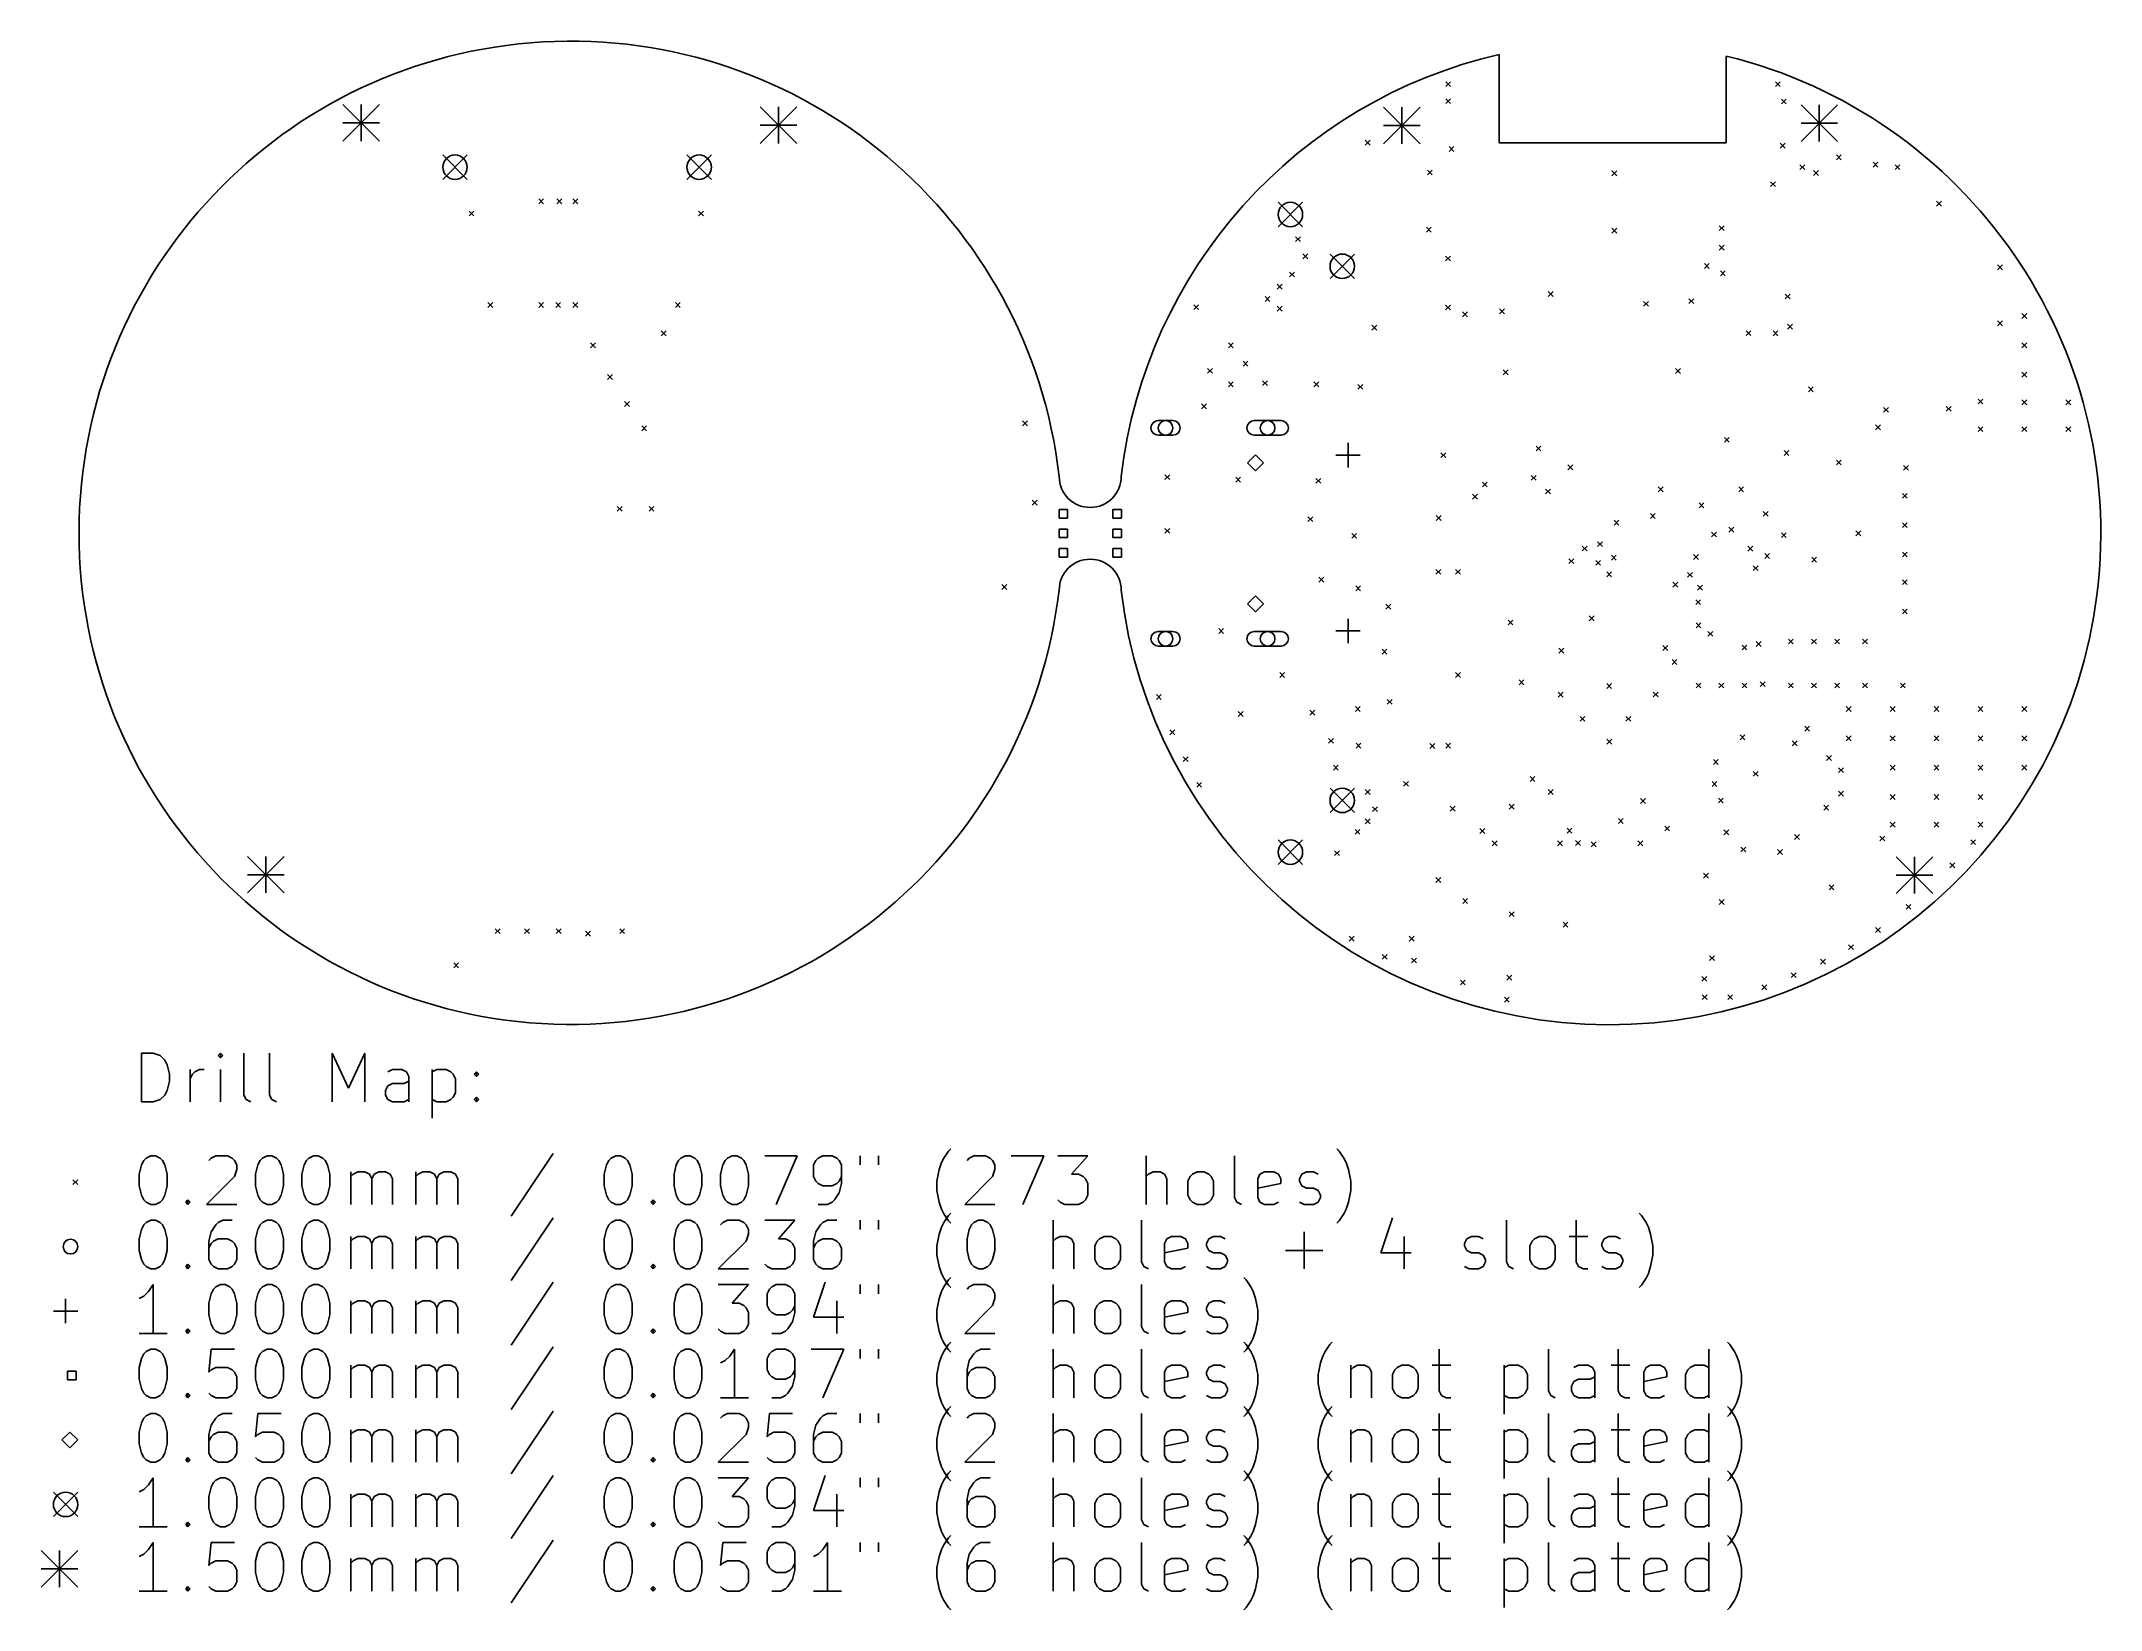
# Model space of a CAD drawing. Extents: x 85.8 to 170.1, y -149.1 to -84.8.
import ezdxf

# ---------------------------------------------------------------- set-up
doc = ezdxf.new("R2010")
doc.units = 0
doc.layers.add('BLACK', color=7, linetype='CONTINUOUS')

msp = doc.modelspace()

# ---------------------------------------------------------------- linework, layer by layer
at = {"layer": 'BLACK', "linetype": 'CONTINUOUS'}
for p, q in [((145.491264, -85.38432), (145.490452, -89)), ((154.790452, -89), (154.790452, -85.45)), ((143.3, -86.5), (143.5, -86.7)), ((143.5, -86.5), (143.3, -86.7)), ((156.8, -86.5), (157, -86.7)), ((157, -86.5), (156.8, -86.7)), ((98.124932, -87.432145), (99.624932, -88.932145)), ((99.624932, -87.432145), (98.124932, -88.932145)), ((98.874932, -87.432145), (98.874932, -88.932145)), ((115.224932, -87.532146), (116.724932, -89.032146)), ((116.724932, -87.532146), (115.224932, -89.032146)), ((115.974932, -87.532146), (115.974932, -89.032146)), ((140.75, -87.55), (142.25, -89.05)), ((142.25, -87.55), (140.75, -89.05)), ((141.5, -87.55), (141.5, -89.05)), ((143.3, -87.2), (143.5, -87.4)), ((143.5, -87.2), (143.3, -87.4)), ((157.046635, -87.210914), (157.246635, -87.410914)), ((157.246635, -87.210914), (157.046635, -87.410914)), ((157.85, -87.45), (159.35, -88.95)), ((159.35, -87.45), (157.85, -88.95)), ((158.6, -87.45), (158.6, -88.95)), ((98.124932, -88.182145), (99.624932, -88.182145)), ((115.224932, -88.282146), (116.724932, -88.282146)), ((140.75, -88.3), (142.25, -88.3)), ((157.85, -88.2), (159.35, -88.2)), ((140, -88.9), (140.2, -89.1)), ((140.2, -88.9), (140, -89.1)), ((143.435509, -89.159972), (143.635509, -89.359972)), ((143.635509, -89.159972), (143.435509, -89.359972)), ((145.490452, -89), (154.790452, -89)), ((157, -89.024999), (157.2, -89.224999)), ((157.2, -89.024999), (157, -89.224999)), ((102.221732, -89.502885), (103.221732, -90.502885)), ((103.221732, -89.502885), (102.221732, -90.502885)), ((112.221732, -89.502885), (113.221732, -90.502885)), ((113.221732, -89.502885), (112.221732, -90.502885)), ((142.550001, -90.118029), (142.750001, -90.318029)), ((142.750001, -90.118029), (142.550001, -90.318029)), ((150.1, -90.15), (150.3, -90.35)), ((150.3, -90.15), (150.1, -90.35)), ((157.8, -89.9), (158, -90.1)), ((158, -89.9), (157.8, -90.1)), ((158.3625, -90.1375), (158.5625, -90.3375)), ((158.5625, -90.1375), (158.3625, -90.3375)), ((159.3, -89.5), (159.5, -89.7)), ((159.5, -89.5), (159.3, -89.7)), ((160.8, -89.8), (161, -90)), ((161, -89.8), (160.8, -90)), ((161.7, -89.9), (161.9, -90.1)), ((161.9, -89.9), (161.7, -90.1)), ((156.6, -90.6), (156.8, -90.8)), ((156.8, -90.6), (156.6, -90.8)), ((103.3, -91.8), (103.5, -92)), ((103.5, -91.8), (103.3, -92)), ((106.15, -91.3), (106.35, -91.5)), ((106.35, -91.3), (106.15, -91.5)), ((106.9, -91.3), (107.1, -91.5)), ((107.1, -91.3), (106.9, -91.5)), ((107.55, -91.3), (107.75, -91.5)), ((107.75, -91.3), (107.55, -91.5)), ((112.7, -91.8), (112.9, -92)), ((112.9, -91.8), (112.7, -92)), ((136.43934, -91.43934), (137.43934, -92.43934)), ((137.43934, -91.43934), (136.43934, -92.43934)), ((163.4, -91.4), (163.6, -91.6)), ((163.6, -91.4), (163.4, -91.6)), ((142.505495, -92.461542), (142.705495, -92.661542)), ((142.705495, -92.461542), (142.505495, -92.661542)), ((150.1, -92.5), (150.3, -92.7)), ((150.3, -92.5), (150.1, -92.7)), ((154.5, -92.4), (154.7, -92.6)), ((154.7, -92.4), (154.5, -92.6)), ((137.15, -92.85), (137.35, -93.05)), ((137.35, -92.85), (137.15, -93.05)), ((137.45, -93.55), (137.65, -93.75)), ((137.65, -93.55), (137.45, -93.75)), ((138.56066, -93.56066), (139.56066, -94.56066)), ((139.56066, -93.56066), (138.56066, -94.56066)), ((154.5, -93.2), (154.7, -93.4)), ((154.7, -93.2), (154.5, -93.4)), ((136.9, -94.3), (137.1, -94.5)), ((137.1, -94.3), (136.9, -94.5)), ((143.290452, -93.640452), (143.490452, -93.840452)), ((143.490452, -93.640452), (143.290452, -93.840452)), ((153.890452, -93.95), (154.090452, -94.15)), ((154.090452, -93.95), (153.890452, -94.15)), ((154.550001, -94.249999), (154.750001, -94.449999)), ((154.750001, -94.249999), (154.550001, -94.449999)), ((165.9, -94), (166.1, -94.2)), ((166.1, -94), (165.9, -94.2)), ((135.9, -95.3), (136.1, -95.5)), ((136.1, -95.3), (135.9, -95.5)), ((136.4, -94.8), (136.6, -95)), ((136.6, -94.8), (136.4, -95)), ((147.5, -95.1), (147.7, -95.3)), ((147.7, -95.1), (147.5, -95.3)), ((157.2, -95.2), (157.4, -95.4)), ((157.4, -95.2), (157.2, -95.4)), ((104.071732, -95.55), (104.271732, -95.75)), ((104.271732, -95.55), (104.071732, -95.75)), ((106.15, -95.55), (106.35, -95.75)), ((106.35, -95.55), (106.15, -95.75)), ((106.85, -95.55), (107.05, -95.75)), ((107.05, -95.55), (106.85, -95.75)), ((107.55, -95.55), (107.75, -95.75)), ((107.75, -95.55), (107.55, -95.75)), ((111.75, -95.55), (111.95, -95.75)), ((111.95, -95.55), (111.75, -95.75)), ((132.977504, -95.634557), (133.177504, -95.834557)), ((133.177504, -95.634557), (132.977504, -95.834557)), ((136.4, -95.7), (136.6, -95.9)), ((136.6, -95.7), (136.4, -95.9)), ((143.290452, -95.65), (143.490452, -95.85)), ((143.490452, -95.65), (143.290452, -95.85)), ((143.990452, -95.928093), (144.190452, -96.128093)), ((144.190452, -95.928093), (143.990452, -96.128093)), ((145.5025, -95.8025), (145.7025, -96.0025)), ((145.7025, -95.8025), (145.5025, -96.0025)), ((151.4, -95.5), (151.6, -95.7)), ((151.6, -95.5), (151.4, -95.7)), ((153.256334, -95.388012), (153.456334, -95.588012)), ((153.456334, -95.388012), (153.256334, -95.588012)), ((166.9, -96), (167.1, -96.2)), ((167.1, -96), (166.9, -96.2)), ((111.169075, -96.711439), (111.369075, -96.911439)), ((111.369075, -96.711439), (111.169075, -96.911439)), ((140.278093, -96.478093), (140.478093, -96.678093)), ((140.478093, -96.478093), (140.278093, -96.678093)), ((155.6, -96.7), (155.8, -96.9)), ((155.8, -96.7), (155.6, -96.9)), ((156.70522, -96.7049), (156.90522, -96.9049)), ((156.90522, -96.7049), (156.70522, -96.9049)), ((157.297106, -96.436247), (157.497106, -96.636247)), ((157.497106, -96.436247), (157.297106, -96.636247)), ((165.9, -96.3), (166.1, -96.5)), ((166.1, -96.3), (165.9, -96.5)), ((108.271732, -97.2), (108.471732, -97.4)), ((108.471732, -97.2), (108.271732, -97.4)), ((134.4, -97.2), (134.6, -97.4)), ((134.6, -97.2), (134.4, -97.4)), ((166.9, -97.2), (167.1, -97.4)), ((167.1, -97.2), (166.9, -97.4)), ((108.971731, -98.500922), (109.171731, -98.700922)), ((109.171731, -98.500922), (108.971731, -98.700922)), ((133.546016, -98.246016), (133.746016, -98.446016)), ((133.746016, -98.246016), (133.546016, -98.446016)), ((135, -97.95), (135.2, -98.15)), ((135.2, -97.95), (135, -98.15)), ((145.653801, -98.30888), (145.853801, -98.50888)), ((145.853801, -98.30888), (145.653801, -98.50888)), ((152.716252, -98.25), (152.916252, -98.45)), ((152.916252, -98.25), (152.716252, -98.45)), ((166.9, -98.4), (167.1, -98.6)), ((167.1, -98.4), (166.9, -98.6)), ((134.4, -98.8), (134.6, -99)), ((134.6, -98.8), (134.4, -99)), ((135.8, -98.75), (136, -98.95)), ((136, -98.75), (135.8, -98.95)), ((137.9, -98.8), (138.1, -99)), ((138.1, -98.8), (137.9, -99)), ((139.7, -98.9), (139.9, -99.1)), ((139.9, -98.9), (139.7, -99.1)), ((158.15, -99), (158.35, -99.2)), ((158.35, -99), (158.15, -99.2)), ((165.1, -99.5), (165.3, -99.7)), ((165.3, -99.5), (165.1, -99.7)), ((166.9, -99.535), (167.1, -99.735)), ((167.1, -99.535), (166.9, -99.735)), ((168.7, -99.535), (168.9, -99.735)), ((168.9, -99.535), (168.7, -99.735)), ((109.671731, -99.600922), (109.871731, -99.800922)), ((109.871731, -99.600922), (109.671731, -99.800922)), ((132.125, -100.38), (131.525, -100.38)), ((133.3, -99.7), (133.5, -99.9)), ((133.5, -99.7), (133.3, -99.9)), ((136.555, -100.38), (135.455, -100.38)), ((161.229932, -99.841245), (161.429932, -100.041245)), ((161.429932, -99.841245), (161.229932, -100.041245)), ((163.8, -99.8), (164, -100)), ((164, -99.8), (163.8, -100)), ((110.371731, -100.600922), (110.571731, -100.800922)), ((110.571731, -100.600922), (110.371731, -100.800922)), ((125.969075, -100.398266), (126.169075, -100.598266)), ((126.169075, -100.398266), (125.969075, -100.598266)), ((131.525, -100.98), (132.125, -100.98)), ((135.455, -100.98), (136.555, -100.98)), ((154.7125, -101.068784), (154.9125, -101.268784)), ((154.9125, -101.068784), (154.7125, -101.268784)), ((160.901115, -100.555381), (161.101115, -100.755381)), ((161.101115, -100.555381), (160.901115, -100.755381)), ((165.1, -100.635), (165.3, -100.835)), ((165.3, -100.635), (165.1, -100.835)), ((166.9, -100.635), (167.1, -100.835)), ((167.1, -100.635), (166.9, -100.835)), ((168.7, -100.635), (168.9, -100.835)), ((168.9, -100.635), (168.7, -100.835)), ((135.505, -101.785), (135.18, -102.11)), ((135.83, -102.11), (135.505, -101.785)), ((138.8, -101.8), (139.8, -101.8)), ((139.3, -101.3), (139.3, -102.3)), ((143.1, -101.7), (143.3, -101.9)), ((143.3, -101.7), (143.1, -101.9)), ((146.996379, -101.425793), (147.196379, -101.625793)), ((147.196379, -101.425793), (146.996379, -101.625793)), ((157.155362, -101.608457), (157.355362, -101.808457)), ((157.355362, -101.608457), (157.155362, -101.808457)), ((159.3, -102), (159.5, -102.2)), ((159.5, -102), (159.3, -102.2)), ((131.8, -102.6), (132, -102.8)), ((132, -102.6), (131.8, -102.8)), ((134.7, -102.7), (134.9, -102.9)), ((134.9, -102.7), (134.7, -102.9)), ((135.18, -102.11), (135.505, -102.435)), ((135.505, -102.435), (135.83, -102.11)), ((137.982635, -102.75), (138.182635, -102.95)), ((138.182635, -102.75), (137.982635, -102.95)), ((144.8, -102.9), (145, -103.1)), ((145, -102.9), (144.8, -103.1)), ((146.8, -102.625793), (147, -102.825793)), ((147, -102.625793), (146.8, -102.825793)), ((148.3, -102.2), (148.5, -102.4)), ((148.5, -102.2), (148.3, -102.4)), ((162.053553, -102.218553), (162.253553, -102.418553)), ((162.253553, -102.218553), (162.053553, -102.418553)), ((126.359527, -103.648266), (126.559527, -103.848266)), ((126.559527, -103.648266), (126.359527, -103.848266)), ((144.4, -103.4), (144.6, -103.6)), ((144.6, -103.4), (144.4, -103.6)), ((147.385995, -103.185994), (147.585995, -103.385994)), ((147.585995, -103.185994), (147.385995, -103.385994)), ((152, -103.1), (152.2, -103.3)), ((152.2, -103.1), (152, -103.3)), ((153.676759, -103.749551), (153.876759, -103.949551)), ((153.876759, -103.749551), (153.676759, -103.949551)), ((155.3, -103.100002), (155.5, -103.300002)), ((155.5, -103.100002), (155.3, -103.300002)), ((162, -103.365), (162.2, -103.565)), ((162.2, -103.365), (162, -103.565)), ((109.369075, -103.898266), (109.569075, -104.098266)), ((109.569075, -103.898266), (109.369075, -104.098266)), ((110.669075, -103.898266), (110.869075, -104.098266)), ((110.869075, -103.898266), (110.669075, -104.098266)), ((127.814912, -104.023222), (127.461356, -104.023222)), ((127.461356, -104.023222), (127.461356, -104.376778)), ((127.461356, -104.376778), (127.814912, -104.376778)), ((127.814912, -104.376778), (127.814912, -104.023222)), ((130.014912, -104.023222), (129.661356, -104.023222)), ((129.661356, -104.023222), (129.661356, -104.376778)), ((129.661356, -104.376778), (130.014912, -104.376778)), ((130.014912, -104.376778), (130.014912, -104.023222)), ((137.657862, -104.317861), (137.857862, -104.517861)), ((137.857862, -104.317861), (137.657862, -104.517861)), ((142.909823, -104.2754), (143.109823, -104.4754)), ((143.109823, -104.2754), (142.909823, -104.4754)), ((150.193922, -104.46755), (150.393922, -104.66755)), ((150.393922, -104.46755), (150.193922, -104.66755)), ((151.683457, -104.192797), (151.883457, -104.392797)), ((151.883457, -104.192797), (151.683457, -104.392797)), ((156.3, -104.1), (156.5, -104.3)), ((156.5, -104.1), (156.3, -104.3)), ((162, -104.565), (162.2, -104.765)), ((162.2, -104.565), (162, -104.765)), ((127.814912, -104.823222), (127.461356, -104.823222)), ((127.461356, -104.823222), (127.461356, -105.176778)), ((127.461356, -105.176778), (127.814912, -105.176778)), ((127.814912, -105.176778), (127.814912, -104.823222)), ((130.014912, -104.823222), (129.661356, -104.823222)), ((129.661356, -104.823222), (129.661356, -105.176778)), ((129.661356, -105.176778), (130.014912, -105.176778)), ((130.014912, -105.176778), (130.014912, -104.823222)), ((131.8, -104.8), (132, -105)), ((132, -104.8), (131.8, -105)), ((139.450698, -105.002186), (139.650698, -105.202186)), ((139.650698, -105.002186), (139.450698, -105.202186)), ((149.516152, -105.345416), (149.716152, -105.545416)), ((149.716152, -105.345416), (149.516152, -105.545416)), ((154.190452, -104.95), (154.390452, -105.15)), ((154.390452, -104.95), (154.190452, -105.15)), ((154.891935, -104.745968), (155.091935, -104.945968)), ((155.091935, -104.745968), (154.891935, -104.945968)), ((157.047144, -104.975392), (157.247144, -105.175392)), ((157.247144, -104.975392), (157.047144, -105.175392)), ((160.1, -104.9), (160.3, -105.1)), ((160.3, -104.9), (160.1, -105.1)), ((127.814912, -105.623222), (127.461356, -105.623222)), ((127.461356, -105.623222), (127.461356, -105.976778)), ((127.461356, -105.976778), (127.814912, -105.976778)), ((127.814912, -105.976778), (127.814912, -105.623222)), ((130.014912, -105.623222), (129.661356, -105.623222)), ((129.661356, -105.623222), (129.661356, -105.976778)), ((129.661356, -105.976778), (130.014912, -105.976778)), ((130.014912, -105.976778), (130.014912, -105.623222)), ((148.340452, -106.041798), (148.540452, -106.241798)), ((148.540452, -106.041798), (148.340452, -106.241798)), ((148.890452, -105.521492), (149.090452, -105.721492)), ((149.090452, -105.521492), (148.890452, -105.721492)), ((149.440452, -106.110325), (149.640452, -106.310325)), ((149.640452, -106.110325), (149.440452, -106.310325)), ((150.082847, -105.9), (150.282847, -106.1)), ((150.282847, -105.9), (150.082847, -106.1)), ((153.448136, -105.870819), (153.648136, -106.070819)), ((153.648136, -105.870819), (153.448136, -106.070819)), ((155.673012, -105.531891), (155.873012, -105.731891)), ((155.873012, -105.531891), (155.673012, -105.731891)), ((156.362758, -105.828603), (156.562758, -106.028603)), ((156.562758, -105.828603), (156.362758, -106.028603)), ((158.289915, -105.982191), (158.489915, -106.182191)), ((158.489915, -105.982191), (158.289915, -106.182191)), ((162, -105.765), (162.2, -105.965)), ((162.2, -105.765), (162, -105.965)), ((125.119075, -107.098266), (125.319075, -107.298266)), ((125.319075, -107.098266), (125.119075, -107.298266)), ((138.1, -106.8), (138.3, -107)), ((138.3, -106.8), (138.1, -107)), ((142.8984, -106.47535), (143.0984, -106.67535)), ((143.0984, -106.47535), (142.8984, -106.67535)), ((143.7016, -106.47535), (143.9016, -106.67535)), ((143.9016, -106.47535), (143.7016, -106.67535)), ((149.892399, -106.577494), (150.092399, -106.777494)), ((150.092399, -106.577494), (149.892399, -106.777494)), ((152.6, -107), (152.8, -107.2)), ((152.8, -107), (152.6, -107.2)), ((153.2, -106.6), (153.4, -106.8)), ((153.4, -106.6), (153.2, -106.8)), ((153.608707, -107.124552), (153.808707, -107.324552)), ((153.808707, -107.124552), (153.608707, -107.324552)), ((155.891299, -106.32668), (156.091299, -106.52668)), ((156.091299, -106.32668), (155.891299, -106.52668)), ((162, -106.9), (162.2, -107.1)), ((162.2, -106.9), (162, -107.1)), ((135.505, -107.565), (135.18, -107.89)), ((135.18, -107.89), (135.505, -108.215)), ((135.83, -107.89), (135.505, -107.565)), ((135.505, -108.215), (135.83, -107.89)), ((139.614, -107.15), (139.814, -107.35)), ((139.814, -107.15), (139.614, -107.35)), ((140.85, -107.9), (141.05, -108.1)), ((141.05, -107.9), (140.85, -108.1)), ((153.539918, -107.720598), (153.739918, -107.920598)), ((153.739918, -107.720598), (153.539918, -107.920598)), ((139.3, -108.5), (139.3, -109.5)), ((145.8495, -108.5505), (146.0495, -108.7505)), ((146.0495, -108.5505), (145.8495, -108.7505)), ((149.174798, -108.382239), (149.374798, -108.582239)), ((149.374798, -108.382239), (149.174798, -108.582239)), ((153.55084, -108.664697), (153.75084, -108.864697)), ((153.75084, -108.664697), (153.55084, -108.864697)), ((162, -108.1), (162.2, -108.3)), ((162.2, -108.1), (162, -108.3)), ((132.125, -109.02), (131.525, -109.02)), ((131.525, -109.62), (132.125, -109.62)), ((134, -108.9), (134.2, -109.1)), ((134.2, -108.9), (134, -109.1)), ((136.555, -109.02), (135.455, -109.02)), ((135.455, -109.62), (136.555, -109.62)), ((138.8, -109), (139.8, -109)), ((152.194002, -109.6), (152.394002, -109.8)), ((152.394002, -109.6), (152.194002, -109.8)), ((154.038199, -109.014674), (154.238199, -109.214674)), ((154.238199, -109.014674), (154.038199, -109.214674)), ((155.437563, -109.579185), (155.637563, -109.779185)), ((155.637563, -109.579185), (155.437563, -109.779185)), ((156.019362, -109.432514), (156.219362, -109.632514)), ((156.219362, -109.432514), (156.019362, -109.632514)), ((157.333188, -109.333185), (157.533188, -109.533185)), ((157.533188, -109.333185), (157.333188, -109.533185)), ((158.282844, -109.333185), (158.482844, -109.533185)), ((158.482844, -109.333185), (158.282844, -109.533185)), ((159.2325, -109.333185), (159.4325, -109.533185)), ((159.4325, -109.333185), (159.2325, -109.533185)), ((160.3675, -109.333185), (160.5675, -109.533185)), ((160.5675, -109.333185), (160.3675, -109.533185)), ((140.690452, -109.75), (140.890452, -109.95)), ((140.890452, -109.75), (140.690452, -109.95)), ((147.937814, -109.708526), (148.137814, -109.908526)), ((148.137814, -109.708526), (147.937814, -109.908526)), ((152.568423, -110.167349), (152.768423, -110.367349)), ((152.768423, -110.167349), (152.568423, -110.367349)), ((136.5, -110.7), (136.7, -110.9)), ((136.7, -110.7), (136.5, -110.9)), ((143.7, -110.7), (143.9, -110.9)), ((143.9, -110.7), (143.7, -110.9)), ((146.300002, -111), (146.500002, -111.2)), ((146.500002, -111), (146.300002, -111.2)), ((149.890451, -111.149999), (150.090451, -111.349999)), ((150.090451, -111.149999), (149.890451, -111.349999)), ((153.552734, -111.135327), (153.752734, -111.335327)), ((153.752734, -111.135327), (153.552734, -111.335327)), ((154.484222, -111.133185), (154.684222, -111.333185)), ((154.684222, -111.133185), (154.484222, -111.333185)), ((155.433877, -111.133185), (155.633877, -111.333185)), ((155.633877, -111.133185), (155.433877, -111.333185)), ((156.178959, -111.078959), (156.378959, -111.278959)), ((156.378959, -111.078959), (156.178959, -111.278959)), ((157.333188, -111.133185), (157.533188, -111.333185)), ((157.533188, -111.133185), (157.333188, -111.333185)), ((158.282844, -111.133185), (158.482844, -111.333185)), ((158.482844, -111.133185), (158.282844, -111.333185)), ((159.2325, -111.133185), (159.4325, -111.333185)), ((159.4325, -111.133185), (159.2325, -111.333185)), ((160.3675, -111.133185), (160.5675, -111.333185)), ((160.5675, -111.133185), (160.3675, -111.333185)), ((161.919505, -111.133185), (162.119505, -111.333185)), ((162.119505, -111.133185), (161.919505, -111.333185)), ((131.45, -111.6), (131.65, -111.8)), ((131.65, -111.6), (131.45, -111.8)), ((139.6, -112.1), (139.8, -112.3)), ((139.8, -112.1), (139.6, -112.3)), ((140.9, -111.8), (141.1, -112)), ((141.1, -111.8), (140.9, -112)), ((147.902345, -111.506839), (148.102345, -111.706839)), ((148.102345, -111.506839), (147.902345, -111.706839)), ((151.8, -111.5), (152, -111.7)), ((152, -111.5), (151.8, -111.7)), ((159.7, -112.1), (159.9, -112.3)), ((159.9, -112.1), (159.7, -112.3)), ((161.5, -112.1), (161.7, -112.3)), ((161.7, -112.1), (161.5, -112.3)), ((163.3, -112.1), (163.5, -112.3)), ((163.5, -112.1), (163.3, -112.3)), ((165.1, -112.1), (165.3, -112.3)), ((165.3, -112.1), (165.1, -112.3)), ((166.9, -112.1), (167.1, -112.3)), ((167.1, -112.1), (166.9, -112.3)), ((134.8, -112.3), (135, -112.5)), ((135, -112.3), (134.8, -112.5)), ((137.735172, -112.242646), (137.935172, -112.442646)), ((137.935172, -112.242646), (137.735172, -112.442646)), ((148.8, -112.5), (149, -112.7)), ((149, -112.5), (148.8, -112.7)), ((150.675818, -112.497139), (150.875818, -112.697139)), ((150.875818, -112.497139), (150.675818, -112.697139)), ((158, -112.9), (158.2, -113.1)), ((158.2, -112.9), (158, -113.1)), ((132, -113.05), (132.2, -113.25)), ((132.2, -113.05), (132, -113.25)), ((138.5, -113.4), (138.7, -113.6)), ((138.7, -113.4), (138.5, -113.6)), ((139.625, -113.6), (139.825, -113.8)), ((139.825, -113.6), (139.625, -113.8)), ((142.65, -113.615552), (142.85, -113.815552)), ((142.85, -113.615552), (142.65, -113.815552)), ((143.299743, -113.59718), (143.499743, -113.79718)), ((143.499743, -113.59718), (143.299743, -113.79718)), ((149.903196, -113.431225), (150.103196, -113.631225)), ((150.103196, -113.431225), (149.903196, -113.631225)), ((155.355528, -113.255528), (155.555528, -113.455528)), ((155.555528, -113.255528), (155.355528, -113.455528)), ((157.490452, -113.5), (157.690452, -113.7)), ((157.690452, -113.5), (157.490452, -113.7)), ((159.7, -113.3), (159.9, -113.5)), ((159.9, -113.3), (159.7, -113.5)), ((161.5, -113.3), (161.7, -113.5)), ((161.7, -113.3), (161.5, -113.5)), ((163.3, -113.3), (163.5, -113.5)), ((163.5, -113.3), (163.3, -113.5)), ((165.1, -113.3), (165.3, -113.5)), ((165.3, -113.3), (165.1, -113.5)), ((166.9, -113.3), (167.1, -113.5)), ((167.1, -113.3), (166.9, -113.5)), ((132.55, -114.15), (132.75, -114.35)), ((132.75, -114.15), (132.55, -114.35)), ((138.7, -114.5), (138.9, -114.7)), ((138.9, -114.5), (138.7, -114.7)), ((154.263064, -114.270176), (154.463064, -114.470176)), ((154.463064, -114.270176), (154.263064, -114.470176)), ((158.9, -114.1), (159.1, -114.3)), ((159.1, -114.1), (158.9, -114.3)), ((159.390452, -114.6), (159.590452, -114.8)), ((159.590452, -114.6), (159.390452, -114.8)), ((161.5, -114.5), (161.7, -114.7)), ((161.7, -114.5), (161.5, -114.7)), ((163.3, -114.5), (163.5, -114.7)), ((163.5, -114.5), (163.3, -114.7)), ((165.1, -114.5), (165.3, -114.7)), ((165.3, -114.5), (165.1, -114.7)), ((166.9, -114.5), (167.1, -114.7)), ((167.1, -114.5), (166.9, -114.7)), ((133.1, -115.2), (133.3, -115.4)), ((133.3, -115.2), (133.1, -115.4)), ((138.56066, -115.43934), (139.56066, -116.43934)), ((139.56066, -115.43934), (138.56066, -116.43934)), ((140, -115.5), (140.2, -115.7)), ((140.2, -115.5), (140, -115.7)), ((141.568201, -115.159675), (141.768201, -115.359675)), ((141.768201, -115.159675), (141.568201, -115.359675)), ((146.753439, -114.964525), (146.953439, -115.164525)), ((146.953439, -114.964525), (146.753439, -115.164525)), ((147.5, -115.5), (147.7, -115.7)), ((147.7, -115.5), (147.5, -115.7)), ((154.204702, -115.172447), (154.404702, -115.372447)), ((154.404702, -115.172447), (154.204702, -115.372447)), ((155.890452, -114.75), (156.090452, -114.95)), ((156.090452, -114.75), (155.890452, -114.95)), ((140.3, -116.2), (140.5, -116.4)), ((140.5, -116.2), (140.3, -116.4)), ((143.482916, -116.181779), (143.682916, -116.381779)), ((143.682916, -116.181779), (143.482916, -116.381779)), ((145.9, -116.1), (146.1, -116.3)), ((146.1, -116.1), (145.9, -116.3)), ((151.275806, -115.862695), (151.475806, -116.062695)), ((151.475806, -115.862695), (151.275806, -116.062695)), ((154.464076, -115.84398), (154.664076, -116.04398)), ((154.664076, -115.84398), (154.464076, -116.04398)), ((158.7821, -116.141648), (158.9821, -116.341648)), ((158.9821, -116.141648), (158.7821, -116.341648)), ((159.390453, -115.567798), (159.590453, -115.767798)), ((159.590453, -115.567798), (159.390453, -115.767798)), ((161.5, -115.7), (161.7, -115.9)), ((161.7, -115.7), (161.5, -115.9)), ((163.3, -115.7), (163.5, -115.9)), ((163.5, -115.7), (163.3, -115.9)), ((165.1, -115.7), (165.3, -115.9)), ((165.3, -115.7), (165.1, -115.9)), ((139.586319, -117.129525), (139.786319, -117.329525)), ((139.786319, -117.129525), (139.586319, -117.329525)), ((140, -116.7), (140.2, -116.9)), ((140.2, -116.7), (140, -116.9)), ((144.694992, -117.094991), (144.894992, -117.294991)), ((144.894992, -117.094991), (144.694992, -117.294991)), ((148.268636, -117.078779), (148.468636, -117.278779)), ((148.468636, -117.078779), (148.268636, -117.278779)), ((150.369061, -116.68062), (150.569061, -116.88062)), ((150.569061, -116.68062), (150.369061, -116.88062)), ((152.269061, -116.990762), (152.469061, -117.190762)), ((152.469061, -116.990762), (152.269061, -117.190762)), ((154.690452, -117.15), (154.890452, -117.35)), ((154.890452, -117.15), (154.690452, -117.35)), ((161.5, -116.835), (161.7, -117.035)), ((161.7, -116.835), (161.5, -117.035)), ((163.3, -116.835), (163.5, -117.035)), ((163.5, -116.835), (163.3, -117.035)), ((165.1, -116.835), (165.3, -117.035)), ((165.3, -116.835), (165.1, -117.035)), ((136.43934, -117.56066), (137.43934, -118.56066)), ((137.43934, -117.56066), (136.43934, -118.56066)), ((138.75, -118), (138.95, -118.2)), ((138.95, -118), (138.75, -118.2)), ((145.2, -117.6), (145.4, -117.8)), ((145.4, -117.6), (145.2, -117.8)), ((147.880262, -117.599998), (148.080262, -117.799998)), ((148.080262, -117.599998), (147.880262, -117.799998)), ((148.616551, -117.5882), (148.816551, -117.7882)), ((148.816551, -117.5882), (148.616551, -117.7882)), ((149.260347, -117.640495), (149.460347, -117.840495)), ((149.460347, -117.640495), (149.260347, -117.840495)), ((151.169061, -117.599487), (151.369061, -117.799487)), ((151.369061, -117.599487), (151.169061, -117.799487)), ((155.390452, -117.85), (155.590452, -118.05)), ((155.590452, -117.85), (155.390452, -118.05)), ((156.890452, -117.95), (157.090452, -118.15)), ((157.090452, -117.95), (156.890452, -118.15)), ((157.5821, -117.341648), (157.7821, -117.541648)), ((157.7821, -117.341648), (157.5821, -117.541648)), ((161.080905, -117.400001), (161.280905, -117.600001)), ((161.280905, -117.400001), (161.080905, -117.600001)), ((164.8, -117.55), (165, -117.75)), ((165, -117.55), (164.8, -117.75)), ((94.224932, -118.232145), (95.724932, -119.732145)), ((95.724932, -118.232145), (94.224932, -119.732145)), ((94.974932, -118.232145), (94.974932, -119.732145)), ((153.857971, -118.922926), (154.057971, -119.122926)), ((154.057971, -118.922926), (153.857971, -119.122926)), ((161.75, -118.25), (163.25, -119.75)), ((163.25, -118.25), (161.75, -119.75)), ((162.5, -118.25), (162.5, -119.75)), ((163.95, -118.5), (164.15, -118.7)), ((164.15, -118.5), (163.95, -118.7)), ((94.224932, -118.982145), (95.724932, -118.982145)), ((142.9, -119.1), (143.1, -119.3)), ((143.1, -119.1), (142.9, -119.3)), ((159, -119.4), (159.2, -119.6)), ((159.2, -119.4), (159, -119.6)), ((161.75, -119), (163.25, -119)), ((143.997187, -119.962494), (144.197187, -120.162494)), ((144.197187, -119.962494), (143.997187, -120.162494)), ((145.9, -120.5), (146.1, -120.7)), ((146.1, -120.5), (145.9, -120.7)), ((154.5, -120), (154.7, -120.2)), ((154.7, -120), (154.5, -120.2)), ((162.15, -120.2), (162.35, -120.4)), ((162.35, -120.2), (162.15, -120.4)), ((104.369075, -121.198266), (104.569075, -121.398266)), ((104.569075, -121.198266), (104.369075, -121.398266)), ((105.569075, -121.198266), (105.769075, -121.398266)), ((105.769075, -121.198266), (105.569075, -121.398266)), ((106.869075, -121.198266), (107.069075, -121.398266)), ((107.069075, -121.198266), (106.869075, -121.398266)), ((108.069075, -121.298266), (108.269075, -121.498266)), ((108.269075, -121.298266), (108.069075, -121.498266)), ((109.469075, -121.198266), (109.669075, -121.398266)), ((109.669075, -121.198266), (109.469075, -121.398266)), ((148.103223, -120.927742), (148.303223, -121.127742)), ((148.303223, -120.927742), (148.103223, -121.127742)), ((160.9, -121.15), (161.1, -121.35)), ((161.1, -121.15), (160.9, -121.35)), ((139.35, -121.5), (139.55, -121.7)), ((139.55, -121.5), (139.35, -121.7)), ((140.7, -122.25), (140.9, -122.45)), ((140.9, -122.25), (140.7, -122.45)), ((141.8, -121.5), (142, -121.7)), ((142, -121.5), (141.8, -121.7)), ((154.1, -122.3), (154.3, -122.5)), ((154.3, -122.3), (154.1, -122.5)), ((159.8, -121.849852), (160, -122.049852)), ((160, -121.849852), (159.8, -122.049852)), ((102.669075, -122.598266), (102.869075, -122.798266)), ((102.869075, -122.598266), (102.669075, -122.798266)), ((141.9, -122.4), (142.1, -122.6)), ((142.1, -122.4), (141.9, -122.6)), ((145.8, -123.1), (146, -123.3)), ((146, -123.1), (145.8, -123.3)), ((153.790452, -123.15), (153.990452, -123.35)), ((153.990452, -123.15), (153.790452, -123.35)), ((157.45, -123), (157.65, -123.2)), ((157.65, -123), (157.45, -123.2)), ((158.65, -122.45), (158.85, -122.65)), ((158.85, -122.45), (158.65, -122.65)), ((143.9, -123.3), (144.1, -123.5)), ((144.1, -123.3), (143.9, -123.5)), ((153.8, -123.9), (154, -124.1)), ((154, -123.9), (153.8, -124.1)), ((154.85, -123.9), (155.05, -124.1)), ((155.05, -123.9), (154.85, -124.1)), ((156.25, -123.5), (156.45, -123.7)), ((156.45, -123.5), (156.25, -123.7)), ((145.7, -124), (145.9, -124.2)), ((145.9, -124), (145.7, -124.2)), ((89.882836, -128.293199), (89.882836, -126.293199)), ((89.882836, -126.293199), (90.359026, -126.293199)), ((90.359026, -126.293199), (90.644741, -126.388437)), ((90.644741, -126.388437), (90.835217, -126.578913)), ((93.120931, -126.293199), (93.025693, -126.388437)), ((93.025693, -126.388437), (93.120931, -126.483675)), ((93.216169, -126.388437), (93.120931, -126.293199)), ((93.120931, -126.293199), (93.120931, -126.483675)), ((93.120931, -126.483675), (93.216169, -126.388437)), ((94.073312, -128.007484), (94.073312, -126.293199)), ((95.120931, -128.007484), (95.120931, -126.293199)), ((97.69236, -128.293199), (97.69236, -126.293199)), ((97.69236, -126.293199), (98.359027, -127.72177)), ((98.359027, -127.72177), (99.025693, -126.293199)), ((99.025693, -126.293199), (99.025693, -128.293199)), ((90.835217, -126.578913), (90.930455, -126.769389)), ((90.930455, -126.769389), (91.025693, -127.150341)), ((91.025693, -127.150341), (91.025693, -127.436056)), ((91.882836, -128.293199), (91.882836, -126.959865)), ((91.882836, -127.340818), (91.978074, -127.150341)), ((91.978074, -127.150341), (92.073312, -127.055103)), ((92.073312, -127.055103), (92.263788, -126.959865)), ((92.263788, -126.959865), (92.454265, -126.959865)), ((93.120931, -128.293199), (93.120931, -126.959865)), ((100.16855, -126.959865), (99.978074, -127.055103)), ((100.549503, -126.959865), (100.16855, -126.959865)), ((100.739979, -127.055103), (100.549503, -126.959865)), ((100.835217, -127.24558), (100.739979, -127.055103)), ((100.835217, -128.293199), (100.835217, -127.24558)), ((101.787598, -126.959865), (101.787598, -128.959865)), ((101.787598, -127.055103), (101.978074, -126.959865)), ((101.978074, -126.959865), (102.359027, -126.959865)), ((102.359027, -126.959865), (102.549503, -127.055103)), ((102.549503, -127.055103), (102.644741, -127.150341)), ((102.644741, -127.150341), (102.739979, -127.340818)), ((102.739979, -127.340818), (102.739979, -127.912246)), ((103.501884, -127.150341), (103.597122, -127.055103)), ((103.597122, -127.24558), (103.501884, -127.150341)), ((103.597122, -127.055103), (103.69236, -127.150341)), ((103.597122, -127.055103), (103.597122, -127.24558)), ((103.69236, -127.150341), (103.597122, -127.24558)), ((90.644741, -128.197961), (90.359026, -128.293199)), ((90.835217, -128.007484), (90.644741, -128.197961)), ((90.930455, -127.817008), (90.835217, -128.007484)), ((91.025693, -127.436056), (90.930455, -127.817008)), ((94.16855, -128.197961), (94.073312, -128.007484)), ((94.359026, -128.293199), (94.16855, -128.197961)), ((95.216169, -128.197961), (95.120931, -128.007484)), ((95.406645, -128.293199), (95.216169, -128.197961)), ((99.882836, -127.817008), (99.978074, -127.626532)), ((99.882836, -128.007484), (99.882836, -127.817008)), ((99.978074, -128.197961), (99.882836, -128.007484)), ((99.978074, -127.626532), (100.16855, -127.531294)), ((100.16855, -128.293199), (99.978074, -128.197961)), ((100.16855, -127.531294), (100.644741, -127.531294)), ((100.644741, -127.531294), (100.835217, -127.436056)), ((100.835217, -128.197961), (100.644741, -128.293199)), ((101.978074, -128.293199), (101.787598, -128.197961)), ((102.549503, -128.197961), (102.359027, -128.293199)), ((102.644741, -128.102722), (102.549503, -128.197961)), ((102.739979, -127.912246), (102.644741, -128.102722)), ((103.501884, -128.197961), (103.597122, -128.102722)), ((103.597122, -128.293199), (103.501884, -128.197961)), ((103.597122, -128.102722), (103.69236, -128.197961)), ((103.597122, -128.102722), (103.597122, -128.293199)), ((103.69236, -128.197961), (103.597122, -128.293199)), ((90.359026, -128.293199), (89.882836, -128.293199)), ((100.644741, -128.293199), (100.16855, -128.293199)), ((102.359027, -128.293199), (101.978074, -128.293199)), ((89.882836, -130.874151), (89.978074, -130.683675)), ((89.978074, -130.683675), (90.073312, -130.588437)), ((90.073312, -130.588437), (90.263788, -130.493199)), ((90.263788, -130.493199), (90.454265, -130.493199)), ((90.454265, -130.493199), (90.644741, -130.588437)), ((90.644741, -130.588437), (90.739979, -130.683675)), ((90.739979, -130.683675), (90.835217, -130.874151)), ((92.644741, -130.683675), (92.739979, -130.588437)), ((92.739979, -130.588437), (92.930455, -130.493199)), ((92.930455, -130.493199), (93.406646, -130.493199)), ((93.406646, -130.493199), (93.597122, -130.588437)), ((93.597122, -130.588437), (93.69236, -130.683675)), ((93.69236, -130.683675), (93.787598, -130.874151)), ((94.644741, -130.874151), (94.739979, -130.683675)), ((94.739979, -130.683675), (94.835217, -130.588437)), ((94.835217, -130.588437), (95.025693, -130.493199)), ((95.025693, -130.493199), (95.21617, -130.493199)), ((95.21617, -130.493199), (95.406646, -130.588437)), ((95.406646, -130.588437), (95.501884, -130.683675)), ((95.501884, -130.683675), (95.597122, -130.874151)), ((96.549503, -130.874151), (96.644741, -130.683675)), ((96.644741, -130.683675), (96.739979, -130.588437)), ((96.739979, -130.588437), (96.930455, -130.493199)), ((96.930455, -130.493199), (97.120932, -130.493199)), ((97.120932, -130.493199), (97.311408, -130.588437)), ((97.311408, -130.588437), (97.406646, -130.683675)), ((97.406646, -130.683675), (97.501884, -130.874151)), ((106.73998, -130.397961), (105.025695, -132.969389)), ((108.930457, -130.874151), (109.025695, -130.683675)), ((109.025695, -130.683675), (109.120933, -130.588437)), ((109.120933, -130.588437), (109.311409, -130.493199)), ((109.311409, -130.493199), (109.501886, -130.493199)), ((109.501886, -130.493199), (109.692362, -130.588437)), ((109.692362, -130.588437), (109.7876, -130.683675)), ((109.7876, -130.683675), (109.882838, -130.874151)), ((111.7876, -130.874151), (111.882838, -130.683675)), ((111.882838, -130.683675), (111.978076, -130.588437)), ((111.978076, -130.588437), (112.168552, -130.493199)), ((112.168552, -130.493199), (112.359029, -130.493199)), ((112.359029, -130.493199), (112.549505, -130.588437)), ((112.549505, -130.588437), (112.644743, -130.683675)), ((112.644743, -130.683675), (112.739981, -130.874151)), ((113.692362, -130.874151), (113.7876, -130.683675)), ((113.7876, -130.683675), (113.882838, -130.588437)), ((113.882838, -130.588437), (114.073314, -130.493199)), ((114.073314, -130.493199), (114.263791, -130.493199)), ((114.263791, -130.493199), (114.454267, -130.588437)), ((114.454267, -130.588437), (114.549505, -130.683675)), ((114.549505, -130.683675), (114.644743, -130.874151)), ((115.406648, -130.493199), (116.739981, -130.493199)), ((116.739981, -130.493199), (115.882838, -132.493199)), ((117.501886, -130.683675), (117.406648, -130.874151)), ((117.597124, -130.588437), (117.501886, -130.683675)), ((117.7876, -130.493199), (117.597124, -130.588437)), ((118.168553, -130.493199), (117.7876, -130.493199)), ((118.359029, -130.588437), (118.168553, -130.493199)), ((118.454267, -130.683675), (118.359029, -130.588437)), ((118.549505, -130.874151), (118.454267, -130.683675)), ((119.31141, -130.493199), (119.31141, -130.874151)), ((120.073315, -130.493199), (120.073315, -130.874151)), ((122.644744, -130.778913), (122.739982, -130.588437)), ((122.739982, -130.588437), (122.930458, -130.302722)), ((122.930458, -130.302722), (123.025697, -130.207484)), ((123.692363, -130.683675), (123.787601, -130.588437)), ((123.787601, -130.588437), (123.978077, -130.493199)), ((123.978077, -130.493199), (124.454268, -130.493199)), ((124.454268, -130.493199), (124.644744, -130.588437)), ((124.644744, -130.588437), (124.739982, -130.683675)), ((124.739982, -130.683675), (124.83522, -130.874151)), ((125.501887, -130.493199), (126.83522, -130.493199)), ((126.83522, -130.493199), (125.978077, -132.493199)), ((127.406649, -130.493199), (128.644744, -130.493199)), ((128.644744, -130.493199), (127.978077, -131.255103)), ((131.025697, -132.493199), (131.025697, -130.493199)), ((134.644745, -132.207484), (134.644745, -130.493199)), ((138.93046, -130.302722), (138.835222, -130.207484)), ((139.120936, -130.588437), (138.93046, -130.302722)), ((139.216174, -130.778913), (139.120936, -130.588437)), ((87.075068, -131.478361), (87.275068, -131.678361)), ((87.275068, -131.478361), (87.075068, -131.678361)), ((89.787598, -131.255103), (89.882836, -130.874151)), ((89.787598, -131.731294), (89.787598, -131.255103)), ((90.835217, -130.874151), (90.930455, -131.255103)), ((90.930455, -131.255103), (90.930455, -131.731294)), ((93.69236, -131.350341), (92.549503, -132.493199)), ((93.787598, -131.064627), (93.69236, -131.350341)), ((93.787598, -130.874151), (93.787598, -131.064627)), ((94.549503, -131.255103), (94.644741, -130.874151)), ((94.549503, -131.731294), (94.549503, -131.255103)), ((95.597122, -130.874151), (95.69236, -131.255103)), ((95.69236, -131.255103), (95.69236, -131.731294)), ((96.454265, -131.255103), (96.549503, -130.874151)), ((96.454265, -131.731294), (96.454265, -131.255103)), ((97.501884, -130.874151), (97.597122, -131.255103)), ((97.597122, -131.255103), (97.597122, -131.731294)), ((98.454265, -132.493199), (98.454265, -131.159865)), ((98.454265, -131.350341), (98.549503, -131.255103)), ((98.549503, -131.255103), (98.739979, -131.159865)), ((98.739979, -131.159865), (99.025694, -131.159865)), ((99.025694, -131.159865), (99.21617, -131.255103)), ((99.21617, -131.255103), (99.311408, -131.44558)), ((99.311408, -131.44558), (99.406646, -131.255103)), ((99.311408, -131.44558), (99.311408, -132.493199)), ((99.406646, -131.255103), (99.597122, -131.159865)), ((99.597122, -131.159865), (99.882836, -131.159865)), ((99.882836, -131.159865), (100.073313, -131.255103)), ((100.073313, -131.255103), (100.168551, -131.44558)), ((100.168551, -131.44558), (100.168551, -132.493199)), ((101.120932, -132.493199), (101.120932, -131.159865)), ((101.120932, -131.350341), (101.21617, -131.255103)), ((101.21617, -131.255103), (101.406646, -131.159865)), ((101.406646, -131.159865), (101.692361, -131.159865)), ((101.692361, -131.159865), (101.882837, -131.255103)), ((101.882837, -131.255103), (101.978075, -131.44558)), ((101.978075, -131.44558), (102.073313, -131.255103)), ((101.978075, -131.44558), (101.978075, -132.493199)), ((102.073313, -131.255103), (102.263789, -131.159865)), ((102.263789, -131.159865), (102.549503, -131.159865)), ((102.549503, -131.159865), (102.73998, -131.255103)), ((102.73998, -131.255103), (102.835218, -131.44558)), ((102.835218, -131.44558), (102.835218, -132.493199)), ((108.835219, -131.255103), (108.930457, -130.874151)), ((108.835219, -131.731294), (108.835219, -131.255103)), ((109.882838, -130.874151), (109.978076, -131.255103)), ((109.978076, -131.255103), (109.978076, -131.731294)), ((111.692362, -131.255103), (111.7876, -130.874151)), ((111.692362, -131.731294), (111.692362, -131.255103)), ((112.739981, -130.874151), (112.835219, -131.255103)), ((112.835219, -131.255103), (112.835219, -131.731294)), ((113.597124, -131.255103), (113.692362, -130.874151)), ((113.597124, -131.731294), (113.597124, -131.255103)), ((114.644743, -130.874151), (114.739981, -131.255103)), ((114.739981, -131.255103), (114.739981, -131.731294)), ((117.406648, -130.874151), (117.406648, -131.350341)), ((117.406648, -131.350341), (117.501886, -131.540818)), ((117.501886, -131.540818), (117.597124, -131.636056)), ((118.359029, -131.636056), (118.454267, -131.540818)), ((118.454267, -131.540818), (118.549505, -131.350341)), ((118.549505, -131.636056), (118.549505, -130.874151)), ((122.454268, -131.540818), (122.549506, -131.064627)), ((122.454268, -131.92177), (122.454268, -131.540818)), ((122.549506, -131.064627), (122.644744, -130.778913)), ((124.739982, -131.350341), (123.597125, -132.493199)), ((124.83522, -131.064627), (124.739982, -131.350341)), ((124.83522, -130.874151), (124.83522, -131.064627)), ((127.978077, -131.255103), (128.263792, -131.255103)), ((128.263792, -131.255103), (128.454268, -131.350341)), ((128.454268, -131.350341), (128.549506, -131.44558)), ((128.549506, -131.44558), (128.644744, -131.636056)), ((131.120935, -131.255103), (131.025697, -131.350341)), ((131.311411, -131.159865), (131.120935, -131.255103)), ((131.597126, -131.159865), (131.311411, -131.159865)), ((131.787602, -131.255103), (131.597126, -131.159865)), ((131.88284, -131.44558), (131.787602, -131.255103)), ((131.88284, -132.493199), (131.88284, -131.44558)), ((132.739983, -131.540818), (132.835221, -131.350341)), ((132.739983, -132.112246), (132.739983, -131.540818)), ((132.835221, -131.350341), (132.930459, -131.255103)), ((132.930459, -131.255103), (133.120935, -131.159865)), ((133.120935, -131.159865), (133.40665, -131.159865)), ((133.40665, -131.159865), (133.597126, -131.255103)), ((133.597126, -131.255103), (133.692364, -131.350341)), ((133.692364, -131.350341), (133.787602, -131.540818)), ((133.787602, -131.540818), (133.787602, -132.112246)), ((135.597126, -131.44558), (135.692364, -131.255103)), ((135.597126, -132.207484), (135.597126, -131.44558)), ((135.692364, -131.255103), (135.88284, -131.159865)), ((135.88284, -131.159865), (136.263793, -131.159865)), ((136.263793, -131.159865), (136.454269, -131.255103)), ((136.454269, -131.255103), (136.549507, -131.44558)), ((136.549507, -131.44558), (136.549507, -131.636056)), ((137.311412, -131.44558), (137.40665, -131.255103)), ((137.311412, -131.540818), (137.311412, -131.44558)), ((137.40665, -131.731294), (137.311412, -131.540818)), ((137.40665, -131.255103), (137.597126, -131.159865)), ((137.597126, -131.159865), (137.88284, -131.159865)), ((137.88284, -131.159865), (138.073317, -131.255103)), ((139.311412, -131.064627), (139.216174, -130.778913)), ((139.40665, -131.540818), (139.311412, -131.064627)), ((139.40665, -131.92177), (139.40665, -131.540818)), ((89.882836, -132.112246), (89.787598, -131.731294)), ((89.978074, -132.302722), (89.882836, -132.112246)), ((90.073312, -132.397961), (89.978074, -132.302722)), ((90.263788, -132.493199), (90.073312, -132.397961)), ((90.644741, -132.397961), (90.454265, -132.493199)), ((90.739979, -132.302722), (90.644741, -132.397961)), ((90.835217, -132.112246), (90.739979, -132.302722)), ((90.930455, -131.731294), (90.835217, -132.112246)), ((91.69236, -132.397961), (91.787598, -132.302722)), ((91.787598, -132.493199), (91.69236, -132.397961)), ((91.787598, -132.302722), (91.882836, -132.397961)), ((91.787598, -132.302722), (91.787598, -132.493199)), ((91.882836, -132.397961), (91.787598, -132.493199)), ((94.644741, -132.112246), (94.549503, -131.731294)), ((94.739979, -132.302722), (94.644741, -132.112246)), ((94.835217, -132.397961), (94.739979, -132.302722)), ((95.025693, -132.493199), (94.835217, -132.397961)), ((95.406646, -132.397961), (95.21617, -132.493199)), ((95.501884, -132.302722), (95.406646, -132.397961)), ((95.597122, -132.112246), (95.501884, -132.302722)), ((95.69236, -131.731294), (95.597122, -132.112246)), ((96.549503, -132.112246), (96.454265, -131.731294)), ((96.644741, -132.302722), (96.549503, -132.112246)), ((96.739979, -132.397961), (96.644741, -132.302722)), ((96.930455, -132.493199), (96.739979, -132.397961)), ((97.311408, -132.397961), (97.120932, -132.493199)), ((97.406646, -132.302722), (97.311408, -132.397961)), ((97.501884, -132.112246), (97.406646, -132.302722)), ((97.597122, -131.731294), (97.501884, -132.112246)), ((108.930457, -132.112246), (108.835219, -131.731294)), ((109.025695, -132.302722), (108.930457, -132.112246)), ((109.120933, -132.397961), (109.025695, -132.302722)), ((109.311409, -132.493199), (109.120933, -132.397961)), ((109.692362, -132.397961), (109.501886, -132.493199)), ((109.7876, -132.302722), (109.692362, -132.397961)), ((109.882838, -132.112246), (109.7876, -132.302722)), ((109.978076, -131.731294), (109.882838, -132.112246)), ((110.739981, -132.397961), (110.835219, -132.302722)), ((110.835219, -132.493199), (110.739981, -132.397961)), ((110.835219, -132.302722), (110.930457, -132.397961)), ((110.835219, -132.302722), (110.835219, -132.493199)), ((110.930457, -132.397961), (110.835219, -132.493199)), ((111.7876, -132.112246), (111.692362, -131.731294)), ((111.882838, -132.302722), (111.7876, -132.112246)), ((111.978076, -132.397961), (111.882838, -132.302722)), ((112.168552, -132.493199), (111.978076, -132.397961)), ((112.549505, -132.397961), (112.359029, -132.493199)), ((112.644743, -132.302722), (112.549505, -132.397961)), ((112.739981, -132.112246), (112.644743, -132.302722)), ((112.835219, -131.731294), (112.739981, -132.112246)), ((113.692362, -132.112246), (113.597124, -131.731294)), ((113.7876, -132.302722), (113.692362, -132.112246)), ((113.882838, -132.397961), (113.7876, -132.302722)), ((114.073314, -132.493199), (113.882838, -132.397961)), ((114.454267, -132.397961), (114.263791, -132.493199)), ((114.549505, -132.302722), (114.454267, -132.397961)), ((114.644743, -132.112246), (114.549505, -132.302722)), ((114.739981, -131.731294), (114.644743, -132.112246)), ((117.597124, -131.636056), (117.7876, -131.731294)), ((117.7876, -131.731294), (118.168553, -131.731294)), ((117.978076, -132.493199), (118.168553, -132.397961)), ((118.168553, -131.731294), (118.359029, -131.636056)), ((118.168553, -132.397961), (118.263791, -132.302722)), ((118.263791, -132.302722), (118.454267, -132.017008)), ((118.454267, -132.017008), (118.549505, -131.636056)), ((122.549506, -132.397961), (122.454268, -131.92177)), ((122.644744, -132.683675), (122.549506, -132.397961)), ((127.501887, -132.397961), (127.406649, -132.302722)), ((127.692363, -132.493199), (127.501887, -132.397961)), ((128.454268, -132.397961), (128.263792, -132.493199)), ((128.549506, -132.302722), (128.454268, -132.397961)), ((128.644744, -132.112246), (128.549506, -132.302722)), ((128.644744, -131.636056), (128.644744, -132.112246)), ((132.835221, -132.302722), (132.739983, -132.112246)), ((132.930459, -132.397961), (132.835221, -132.302722)), ((133.120935, -132.493199), (132.930459, -132.397961)), ((133.597126, -132.397961), (133.40665, -132.493199)), ((133.692364, -132.302722), (133.597126, -132.397961)), ((133.787602, -132.112246), (133.692364, -132.302722)), ((134.739983, -132.397961), (134.644745, -132.207484)), ((134.930459, -132.493199), (134.739983, -132.397961)), ((136.549507, -131.636056), (135.597126, -131.826532)), ((135.692364, -132.397961), (135.597126, -132.207484)), ((135.88284, -132.493199), (135.692364, -132.397961)), ((136.454269, -132.397961), (136.263793, -132.493199)), ((137.311412, -132.397961), (137.501888, -132.493199)), ((137.597126, -131.826532), (137.40665, -131.731294)), ((137.88284, -131.826532), (137.597126, -131.826532)), ((138.073317, -131.92177), (137.88284, -131.826532)), ((137.88284, -132.493199), (138.073317, -132.397961)), ((138.168555, -132.112246), (138.073317, -131.92177)), ((138.073317, -132.397961), (138.168555, -132.207484)), ((138.168555, -132.207484), (138.168555, -132.112246)), ((139.216174, -132.683675), (139.311412, -132.397961)), ((139.311412, -132.397961), (139.40665, -131.92177)), ((89.978074, -133.323675), (90.073312, -133.228437)), ((90.073312, -133.228437), (90.263788, -133.133199)), ((90.454265, -132.493199), (90.263788, -132.493199)), ((90.263788, -133.133199), (90.454265, -133.133199)), ((90.454265, -133.133199), (90.644741, -133.228437)), ((90.644741, -133.228437), (90.739979, -133.323675)), ((92.549503, -132.493199), (93.787598, -132.493199)), ((93.025693, -133.228437), (92.930455, -133.323675)), ((93.216169, -133.133199), (93.025693, -133.228437)), ((93.597122, -133.133199), (93.216169, -133.133199)), ((94.739979, -133.323675), (94.835217, -133.228437)), ((94.835217, -133.228437), (95.025693, -133.133199)), ((95.21617, -132.493199), (95.025693, -132.493199)), ((95.025693, -133.133199), (95.21617, -133.133199)), ((95.21617, -133.133199), (95.406646, -133.228437)), ((95.406646, -133.228437), (95.501884, -133.323675)), ((96.644741, -133.323675), (96.739979, -133.228437)), ((96.739979, -133.228437), (96.930455, -133.133199)), ((97.120932, -132.493199), (96.930455, -132.493199)), ((96.930455, -133.133199), (97.120932, -133.133199)), ((97.120932, -133.133199), (97.311408, -133.228437)), ((97.311408, -133.228437), (97.406646, -133.323675)), ((106.73998, -133.037961), (105.025695, -135.609389)), ((109.025695, -133.323675), (109.120933, -133.228437)), ((109.120933, -133.228437), (109.311409, -133.133199)), ((109.501886, -132.493199), (109.311409, -132.493199)), ((109.311409, -133.133199), (109.501886, -133.133199)), ((109.501886, -133.133199), (109.692362, -133.228437)), ((109.692362, -133.228437), (109.7876, -133.323675)), ((111.882838, -133.323675), (111.978076, -133.228437)), ((111.978076, -133.228437), (112.168552, -133.133199)), ((112.359029, -132.493199), (112.168552, -132.493199)), ((112.168552, -133.133199), (112.359029, -133.133199)), ((112.359029, -133.133199), (112.549505, -133.228437)), ((112.549505, -133.228437), (112.644743, -133.323675)), ((113.597124, -133.323675), (113.692362, -133.228437)), ((113.692362, -133.228437), (113.882838, -133.133199)), ((113.882838, -133.133199), (114.359029, -133.133199)), ((114.263791, -132.493199), (114.073314, -132.493199)), ((114.359029, -133.133199), (114.549505, -133.228437)), ((114.549505, -133.228437), (114.644743, -133.323675)), ((115.406648, -133.133199), (116.644743, -133.133199)), ((116.644743, -133.133199), (115.978076, -133.895103)), ((117.597124, -132.493199), (117.978076, -132.493199)), ((117.7876, -133.228437), (117.692362, -133.323675)), ((117.978076, -133.133199), (117.7876, -133.228437)), ((118.359029, -133.133199), (117.978076, -133.133199)), ((119.31141, -133.133199), (119.31141, -133.514151)), ((120.073315, -133.133199), (120.073315, -133.514151)), ((122.739982, -132.874151), (122.644744, -132.683675)), ((122.644744, -133.418913), (122.739982, -133.228437)), ((122.930458, -133.159865), (122.739982, -132.874151)), ((122.739982, -133.228437), (122.930458, -132.942722)), ((122.930458, -132.942722), (123.025697, -132.847484)), ((123.025697, -133.255103), (122.930458, -133.159865)), ((123.597125, -132.493199), (124.83522, -132.493199)), ((123.882839, -133.323675), (123.978077, -133.228437)), ((123.978077, -133.228437), (124.168553, -133.133199)), ((124.168553, -133.133199), (124.35903, -133.133199)), ((124.35903, -133.133199), (124.549506, -133.228437)), ((124.549506, -133.228437), (124.644744, -133.323675)), ((127.216173, -135.133199), (127.216173, -133.133199)), ((128.263792, -132.493199), (127.692363, -132.493199)), ((130.835221, -134.847484), (130.835221, -133.133199)), ((133.40665, -132.493199), (133.120935, -132.493199)), ((136.263793, -132.493199), (135.88284, -132.493199)), ((137.501888, -132.493199), (137.88284, -132.493199)), ((138.835222, -133.255103), (138.93046, -133.159865)), ((138.93046, -133.159865), (139.120936, -132.874151)), ((139.120936, -132.874151), (139.216174, -132.683675)), ((141.120936, -133.037961), (140.644746, -134.466532)), ((145.787604, -134.847484), (145.787604, -133.133199)), ((148.644747, -133.133199), (148.644747, -134.847484)), ((151.311414, -132.942722), (151.216176, -132.847484)), ((151.50189, -133.228437), (151.311414, -132.942722)), ((151.597128, -133.418913), (151.50189, -133.228437)), ((89.787598, -133.895103), (89.882836, -133.514151)), ((89.787598, -134.371294), (89.787598, -133.895103)), ((89.882836, -133.514151), (89.978074, -133.323675)), ((90.739979, -133.323675), (90.835217, -133.514151)), ((90.835217, -133.514151), (90.930455, -133.895103)), ((90.930455, -133.895103), (90.930455, -134.371294)), ((92.739979, -133.609389), (92.644741, -133.990341)), ((92.644741, -133.990341), (92.644741, -134.752246)), ((92.739979, -134.08558), (92.644741, -134.276056)), ((92.930455, -133.323675), (92.739979, -133.609389)), ((92.835217, -133.990341), (92.739979, -134.08558)), ((93.025693, -133.895103), (92.835217, -133.990341)), ((93.406646, -133.895103), (93.025693, -133.895103)), ((93.597122, -133.990341), (93.406646, -133.895103)), ((93.69236, -134.08558), (93.597122, -133.990341)), ((93.787598, -134.276056), (93.69236, -134.08558)), ((94.549503, -133.895103), (94.644741, -133.514151)), ((94.549503, -134.371294), (94.549503, -133.895103)), ((94.644741, -133.514151), (94.739979, -133.323675)), ((95.501884, -133.323675), (95.597122, -133.514151)), ((95.597122, -133.514151), (95.69236, -133.895103)), ((95.69236, -133.895103), (95.69236, -134.371294)), ((96.454265, -133.895103), (96.549503, -133.514151)), ((96.454265, -134.371294), (96.454265, -133.895103)), ((96.549503, -133.514151), (96.644741, -133.323675)), ((97.406646, -133.323675), (97.501884, -133.514151)), ((97.501884, -133.514151), (97.597122, -133.895103)), ((97.597122, -133.895103), (97.597122, -134.371294)), ((98.454265, -135.133199), (98.454265, -133.799865)), ((98.454265, -133.990341), (98.549503, -133.895103)), ((98.549503, -133.895103), (98.739979, -133.799865)), ((98.739979, -133.799865), (99.025694, -133.799865)), ((99.025694, -133.799865), (99.21617, -133.895103)), ((99.21617, -133.895103), (99.311408, -134.08558)), ((99.311408, -134.08558), (99.406646, -133.895103)), ((99.311408, -134.08558), (99.311408, -135.133199)), ((99.406646, -133.895103), (99.597122, -133.799865)), ((99.597122, -133.799865), (99.882836, -133.799865)), ((99.882836, -133.799865), (100.073313, -133.895103)), ((100.073313, -133.895103), (100.168551, -134.08558)), ((100.168551, -134.08558), (100.168551, -135.133199)), ((101.120932, -135.133199), (101.120932, -133.799865)), ((101.120932, -133.990341), (101.21617, -133.895103)), ((101.21617, -133.895103), (101.406646, -133.799865)), ((101.406646, -133.799865), (101.692361, -133.799865)), ((101.692361, -133.799865), (101.882837, -133.895103)), ((101.882837, -133.895103), (101.978075, -134.08558)), ((101.978075, -134.08558), (102.073313, -133.895103)), ((101.978075, -134.08558), (101.978075, -135.133199)), ((102.073313, -133.895103), (102.263789, -133.799865)), ((102.263789, -133.799865), (102.549503, -133.799865)), ((102.549503, -133.799865), (102.73998, -133.895103)), ((102.73998, -133.895103), (102.835218, -134.08558)), ((102.835218, -134.08558), (102.835218, -135.133199)), ((108.835219, -133.895103), (108.930457, -133.514151)), ((108.835219, -134.371294), (108.835219, -133.895103)), ((108.930457, -133.514151), (109.025695, -133.323675)), ((109.7876, -133.323675), (109.882838, -133.514151)), ((109.882838, -133.514151), (109.978076, -133.895103)), ((109.978076, -133.895103), (109.978076, -134.371294)), ((111.692362, -133.895103), (111.7876, -133.514151)), ((111.692362, -134.371294), (111.692362, -133.895103)), ((111.7876, -133.514151), (111.882838, -133.323675)), ((112.644743, -133.323675), (112.739981, -133.514151)), ((112.739981, -133.514151), (112.835219, -133.895103)), ((112.835219, -133.895103), (112.835219, -134.371294)), ((114.644743, -133.990341), (113.501886, -135.133199)), ((114.644743, -133.323675), (114.739981, -133.514151)), ((114.739981, -133.704627), (114.644743, -133.990341)), ((114.739981, -133.514151), (114.739981, -133.704627)), ((115.978076, -133.895103), (116.263791, -133.895103)), ((116.263791, -133.895103), (116.454267, -133.990341)), ((116.454267, -133.990341), (116.549505, -134.08558)), ((116.549505, -134.08558), (116.644743, -134.276056)), ((117.501886, -133.609389), (117.406648, -133.990341)), ((117.406648, -133.990341), (117.406648, -134.752246)), ((117.501886, -134.08558), (117.406648, -134.276056)), ((117.692362, -133.323675), (117.501886, -133.609389)), ((117.597124, -133.990341), (117.501886, -134.08558)), ((117.7876, -133.895103), (117.597124, -133.990341)), ((118.168553, -133.895103), (117.7876, -133.895103)), ((118.359029, -133.990341), (118.168553, -133.895103)), ((118.454267, -134.08558), (118.359029, -133.990341)), ((118.549505, -134.276056), (118.454267, -134.08558)), ((122.454268, -134.180818), (122.549506, -133.704627)), ((122.549506, -133.704627), (122.644744, -133.418913)), ((123.692363, -133.895103), (123.787601, -133.514151)), ((123.692363, -134.371294), (123.692363, -133.895103)), ((123.787601, -133.514151), (123.882839, -133.323675)), ((124.644744, -133.323675), (124.739982, -133.514151)), ((124.739982, -133.514151), (124.83522, -133.895103)), ((124.83522, -133.895103), (124.83522, -134.371294)), ((127.311411, -133.895103), (127.216173, -133.990341)), ((127.501887, -133.799865), (127.311411, -133.895103)), ((127.787602, -133.799865), (127.501887, -133.799865)), ((127.978078, -133.895103), (127.787602, -133.799865)), ((128.073316, -134.08558), (127.978078, -133.895103)), ((128.073316, -135.133199), (128.073316, -134.08558)), ((128.930459, -134.180818), (129.025697, -133.990341)), ((129.025697, -133.990341), (129.120935, -133.895103)), ((129.120935, -133.895103), (129.311411, -133.799865)), ((129.311411, -133.799865), (129.597126, -133.799865)), ((129.597126, -133.799865), (129.787602, -133.895103)), ((129.787602, -133.895103), (129.88284, -133.990341)), ((129.88284, -133.990341), (129.978078, -134.180818)), ((131.787602, -134.08558), (131.88284, -133.895103)), ((131.787602, -134.847484), (131.787602, -134.08558)), ((131.88284, -133.895103), (132.073316, -133.799865)), ((132.073316, -133.799865), (132.454269, -133.799865)), ((132.454269, -133.799865), (132.644745, -133.895103)), ((132.644745, -133.895103), (132.739983, -134.08558)), ((132.739983, -134.08558), (132.739983, -134.276056)), ((133.501888, -134.08558), (133.597126, -133.895103)), ((133.501888, -134.180818), (133.501888, -134.08558)), ((133.597126, -133.895103), (133.787602, -133.799865)), ((133.787602, -133.799865), (134.073316, -133.799865)), ((134.073316, -133.799865), (134.263793, -133.895103)), ((137.501889, -135.133199), (137.501889, -133.609389)), ((141.597127, -133.799865), (141.597127, -135.133199)), ((144.073318, -134.08558), (144.168556, -133.895103)), ((144.073318, -134.180818), (144.073318, -134.08558)), ((144.168556, -133.895103), (144.359032, -133.799865)), ((144.359032, -133.799865), (144.644746, -133.799865)), ((144.644746, -133.799865), (144.835223, -133.895103)), ((146.739985, -134.180818), (146.835223, -133.990341)), ((146.835223, -133.990341), (146.930461, -133.895103)), ((146.930461, -133.895103), (147.120937, -133.799865)), ((147.120937, -133.799865), (147.406652, -133.799865)), ((147.406652, -133.799865), (147.597128, -133.895103)), ((147.597128, -133.895103), (147.692366, -133.990341)), ((147.692366, -133.990341), (147.787604, -134.180818)), ((148.359033, -133.799865), (149.120937, -133.799865)), ((149.692366, -134.08558), (149.787604, -133.895103)), ((149.692366, -134.180818), (149.692366, -134.08558)), ((149.787604, -133.895103), (149.97808, -133.799865)), ((149.97808, -133.799865), (150.263794, -133.799865)), ((150.263794, -133.799865), (150.454271, -133.895103)), ((151.692366, -133.704627), (151.597128, -133.418913)), ((151.787604, -134.180818), (151.692366, -133.704627)), ((89.882836, -134.752246), (89.787598, -134.371294)), ((89.978074, -134.942722), (89.882836, -134.752246)), ((90.073312, -135.037961), (89.978074, -134.942722)), ((90.739979, -134.942722), (90.644741, -135.037961)), ((90.835217, -134.752246), (90.739979, -134.942722)), ((90.930455, -134.371294), (90.835217, -134.752246)), ((91.69236, -135.037961), (91.787598, -134.942722)), ((91.787598, -134.942722), (91.882836, -135.037961)), ((91.787598, -134.942722), (91.787598, -135.133199)), ((92.644741, -134.752246), (92.739979, -134.942722)), ((92.739979, -134.942722), (92.835217, -135.037961)), ((93.597122, -135.037961), (93.69236, -134.942722)), ((93.69236, -134.942722), (93.787598, -134.752246)), ((93.787598, -134.752246), (93.787598, -134.276056)), ((94.644741, -134.752246), (94.549503, -134.371294)), ((94.739979, -134.942722), (94.644741, -134.752246)), ((94.835217, -135.037961), (94.739979, -134.942722)), ((95.501884, -134.942722), (95.406646, -135.037961)), ((95.597122, -134.752246), (95.501884, -134.942722)), ((95.69236, -134.371294), (95.597122, -134.752246)), ((96.549503, -134.752246), (96.454265, -134.371294)), ((96.644741, -134.942722), (96.549503, -134.752246)), ((96.739979, -135.037961), (96.644741, -134.942722)), ((97.406646, -134.942722), (97.311408, -135.037961)), ((97.501884, -134.752246), (97.406646, -134.942722)), ((97.597122, -134.371294), (97.501884, -134.752246)), ((108.930457, -134.752246), (108.835219, -134.371294)), ((109.025695, -134.942722), (108.930457, -134.752246)), ((109.120933, -135.037961), (109.025695, -134.942722)), ((109.7876, -134.942722), (109.692362, -135.037961)), ((109.882838, -134.752246), (109.7876, -134.942722)), ((109.978076, -134.371294), (109.882838, -134.752246)), ((110.739981, -135.037961), (110.835219, -134.942722)), ((110.835219, -134.942722), (110.930457, -135.037961)), ((110.835219, -134.942722), (110.835219, -135.133199)), ((111.7876, -134.752246), (111.692362, -134.371294)), ((111.882838, -134.942722), (111.7876, -134.752246)), ((111.978076, -135.037961), (111.882838, -134.942722)), ((112.644743, -134.942722), (112.549505, -135.037961)), ((112.739981, -134.752246), (112.644743, -134.942722)), ((112.835219, -134.371294), (112.739981, -134.752246)), ((115.501886, -135.037961), (115.406648, -134.942722)), ((116.549505, -134.942722), (116.454267, -135.037961)), ((116.644743, -134.752246), (116.549505, -134.942722)), ((116.644743, -134.276056), (116.644743, -134.752246)), ((117.406648, -134.752246), (117.501886, -134.942722)), ((117.501886, -134.942722), (117.597124, -135.037961)), ((118.359029, -135.037961), (118.454267, -134.942722)), ((118.454267, -134.942722), (118.549505, -134.752246)), ((118.549505, -134.752246), (118.549505, -134.276056)), ((122.454268, -134.56177), (122.454268, -134.180818)), ((122.549506, -135.037961), (122.454268, -134.56177)), ((123.787601, -134.752246), (123.692363, -134.371294)), ((123.882839, -134.942722), (123.787601, -134.752246)), ((123.978077, -135.037961), (123.882839, -134.942722)), ((124.644744, -134.942722), (124.549506, -135.037961)), ((124.739982, -134.752246), (124.644744, -134.942722)), ((124.83522, -134.371294), (124.739982, -134.752246)), ((128.930459, -134.752246), (128.930459, -134.180818)), ((129.025697, -134.942722), (128.930459, -134.752246)), ((129.120935, -135.037961), (129.025697, -134.942722)), ((129.88284, -134.942722), (129.787602, -135.037961)), ((129.978078, -134.752246), (129.88284, -134.942722)), ((129.978078, -134.180818), (129.978078, -134.752246)), ((130.930459, -135.037961), (130.835221, -134.847484)), ((132.739983, -134.276056), (131.787602, -134.466532)), ((131.88284, -135.037961), (131.787602, -134.847484)), ((133.597126, -134.371294), (133.501888, -134.180818)), ((133.787602, -134.466532), (133.597126, -134.371294)), ((134.073316, -134.466532), (133.787602, -134.466532)), ((134.263793, -134.56177), (134.073316, -134.466532)), ((134.359031, -134.752246), (134.263793, -134.56177)), ((134.263793, -135.037961), (134.359031, -134.847484)), ((134.359031, -134.847484), (134.359031, -134.752246)), ((136.739984, -134.371294), (138.263794, -134.371294)), ((140.644746, -134.466532), (141.882841, -134.466532)), ((144.168556, -134.371294), (144.073318, -134.180818)), ((144.359032, -134.466532), (144.168556, -134.371294)), ((144.644746, -134.466532), (144.359032, -134.466532)), ((144.835223, -134.56177), (144.644746, -134.466532)), ((144.930461, -134.752246), (144.835223, -134.56177)), ((144.835223, -135.037961), (144.930461, -134.847484)), ((144.930461, -134.847484), (144.930461, -134.752246)), ((145.882842, -135.037961), (145.787604, -134.847484)), ((146.739985, -134.752246), (146.739985, -134.180818)), ((146.835223, -134.942722), (146.739985, -134.752246)), ((146.930461, -135.037961), (146.835223, -134.942722)), ((147.692366, -134.942722), (147.597128, -135.037961)), ((147.787604, -134.752246), (147.692366, -134.942722)), ((147.787604, -134.180818), (147.787604, -134.752246)), ((148.644747, -134.847484), (148.739985, -135.037961)), ((149.787604, -134.371294), (149.692366, -134.180818)), ((149.97808, -134.466532), (149.787604, -134.371294)), ((150.263794, -134.466532), (149.97808, -134.466532)), ((150.454271, -134.56177), (150.263794, -134.466532)), ((150.549509, -134.752246), (150.454271, -134.56177)), ((150.454271, -135.037961), (150.549509, -134.847484)), ((150.549509, -134.847484), (150.549509, -134.752246)), ((151.692366, -135.037961), (151.787604, -134.56177)), ((151.787604, -134.56177), (151.787604, -134.180818)), ((90.263788, -135.133199), (90.073312, -135.037961)), ((90.359026, -135.773199), (90.16855, -136.058913)), ((90.454265, -135.133199), (90.263788, -135.133199)), ((90.359026, -137.773199), (90.359026, -135.773199)), ((90.644741, -135.037961), (90.454265, -135.133199)), ((91.787598, -135.133199), (91.69236, -135.037961)), ((91.882836, -135.037961), (91.787598, -135.133199)), ((92.835217, -135.037961), (93.025693, -135.133199)), ((92.930455, -135.868437), (93.120931, -135.773199)), ((93.025693, -135.133199), (93.406646, -135.133199)), ((93.120931, -135.773199), (93.311408, -135.773199)), ((93.311408, -135.773199), (93.501884, -135.868437)), ((93.406646, -135.133199), (93.597122, -135.037961)), ((95.025693, -135.133199), (94.835217, -135.037961)), ((94.835217, -135.868437), (95.025693, -135.773199)), ((95.21617, -135.133199), (95.025693, -135.133199)), ((95.025693, -135.773199), (95.21617, -135.773199)), ((95.406646, -135.037961), (95.21617, -135.133199)), ((95.21617, -135.773199), (95.406646, -135.868437)), ((96.930455, -135.133199), (96.739979, -135.037961)), ((96.739979, -135.868437), (96.930455, -135.773199)), ((97.120932, -135.133199), (96.930455, -135.133199)), ((96.930455, -135.773199), (97.120932, -135.773199)), ((97.311408, -135.037961), (97.120932, -135.133199)), ((97.120932, -135.773199), (97.311408, -135.868437)), ((106.73998, -135.677961), (105.025695, -138.249389)), ((109.311409, -135.133199), (109.120933, -135.037961)), ((109.120933, -135.868437), (109.311409, -135.773199)), ((109.501886, -135.133199), (109.311409, -135.133199)), ((109.311409, -135.773199), (109.501886, -135.773199)), ((109.692362, -135.037961), (109.501886, -135.133199)), ((109.501886, -135.773199), (109.692362, -135.868437)), ((110.835219, -135.133199), (110.739981, -135.037961)), ((110.930457, -135.037961), (110.835219, -135.133199)), ((112.168552, -135.133199), (111.978076, -135.037961)), ((111.978076, -135.868437), (112.168552, -135.773199)), ((112.359029, -135.133199), (112.168552, -135.133199)), ((112.168552, -135.773199), (112.359029, -135.773199)), ((112.549505, -135.037961), (112.359029, -135.133199)), ((112.359029, -135.773199), (112.549505, -135.868437)), ((113.501886, -135.133199), (114.739981, -135.133199)), ((113.501886, -135.773199), (114.739981, -135.773199)), ((114.739981, -135.773199), (114.073314, -136.535103)), ((115.692362, -135.133199), (115.501886, -135.037961)), ((116.263791, -135.133199), (115.692362, -135.133199)), ((115.882838, -135.773199), (115.692362, -135.868437)), ((116.263791, -135.773199), (115.882838, -135.773199)), ((116.454267, -135.037961), (116.263791, -135.133199)), ((116.454267, -135.868437), (116.263791, -135.773199)), ((117.882838, -135.677961), (117.406648, -137.106532)), ((117.597124, -135.037961), (117.7876, -135.133199)), ((117.7876, -135.133199), (118.168553, -135.133199)), ((118.168553, -135.133199), (118.359029, -135.037961)), ((119.31141, -135.773199), (119.31141, -136.154151)), ((120.073315, -135.773199), (120.073315, -136.154151)), ((122.644744, -135.323675), (122.549506, -135.037961)), ((122.739982, -135.514151), (122.644744, -135.323675)), ((122.930458, -135.799865), (122.739982, -135.514151)), ((122.739982, -135.868437), (122.930458, -135.582722)), ((122.930458, -135.582722), (123.025697, -135.487484)), ((123.025697, -135.895103), (122.930458, -135.799865)), ((123.787601, -135.868437), (123.978077, -135.773199)), ((124.168553, -135.133199), (123.978077, -135.037961)), ((123.978077, -135.773199), (124.454268, -135.773199)), ((124.35903, -135.133199), (124.168553, -135.133199)), ((124.549506, -135.037961), (124.35903, -135.133199)), ((124.454268, -135.773199), (124.644744, -135.868437)), ((127.216173, -137.773199), (127.216173, -135.773199)), ((129.311411, -135.133199), (129.120935, -135.037961)), ((129.597126, -135.133199), (129.311411, -135.133199)), ((129.787602, -135.037961), (129.597126, -135.133199)), ((130.835221, -137.487484), (130.835221, -135.773199)), ((131.120935, -135.133199), (130.930459, -135.037961)), ((132.073316, -135.133199), (131.88284, -135.037961)), ((132.454269, -135.133199), (132.073316, -135.133199)), ((132.644745, -135.037961), (132.454269, -135.133199)), ((133.501888, -135.037961), (133.692364, -135.133199)), ((133.692364, -135.133199), (134.073316, -135.133199)), ((134.073316, -135.133199), (134.263793, -135.037961)), ((135.120936, -135.582722), (135.025698, -135.487484)), ((135.311412, -135.868437), (135.120936, -135.582722)), ((144.073318, -135.037961), (144.263794, -135.133199)), ((144.263794, -135.133199), (144.644746, -135.133199)), ((144.644746, -135.133199), (144.835223, -135.037961)), ((146.073318, -135.133199), (145.882842, -135.037961)), ((147.120937, -135.133199), (146.930461, -135.037961)), ((147.406652, -135.133199), (147.120937, -135.133199)), ((147.597128, -135.037961), (147.406652, -135.133199)), ((148.739985, -135.037961), (148.930461, -135.133199)), ((148.930461, -135.133199), (149.120937, -135.133199)), ((149.692366, -135.037961), (149.882842, -135.133199)), ((149.882842, -135.133199), (150.263794, -135.133199)), ((150.263794, -135.133199), (150.454271, -135.037961)), ((151.216176, -135.895103), (151.311414, -135.799865)), ((151.311414, -135.799865), (151.50189, -135.514151)), ((151.50189, -135.514151), (151.597128, -135.323675)), ((151.597128, -135.323675), (151.692366, -135.037961)), ((86.775068, -136.358361), (86.775068, -137.358361)), ((89.978074, -136.249389), (89.787598, -136.344627)), ((90.16855, -136.058913), (89.978074, -136.249389)), ((92.644741, -136.535103), (92.739979, -136.154151)), ((92.644741, -137.011294), (92.644741, -136.535103)), ((92.739979, -136.154151), (92.835217, -135.963675)), ((92.835217, -135.963675), (92.930455, -135.868437)), ((93.501884, -135.868437), (93.597122, -135.963675)), ((93.597122, -135.963675), (93.69236, -136.154151)), ((93.69236, -136.154151), (93.787598, -136.535103)), ((93.787598, -136.535103), (93.787598, -137.011294)), ((94.549503, -136.535103), (94.644741, -136.154151)), ((94.549503, -137.011294), (94.549503, -136.535103)), ((94.644741, -136.154151), (94.739979, -135.963675)), ((94.739979, -135.963675), (94.835217, -135.868437)), ((95.406646, -135.868437), (95.501884, -135.963675)), ((95.501884, -135.963675), (95.597122, -136.154151)), ((95.597122, -136.154151), (95.69236, -136.535103)), ((95.69236, -136.535103), (95.69236, -137.011294)), ((96.454265, -136.535103), (96.549503, -136.154151)), ((96.454265, -137.011294), (96.454265, -136.535103)), ((96.549503, -136.154151), (96.644741, -135.963675)), ((96.644741, -135.963675), (96.739979, -135.868437)), ((97.311408, -135.868437), (97.406646, -135.963675)), ((97.406646, -135.963675), (97.501884, -136.154151)), ((97.501884, -136.154151), (97.597122, -136.535103)), ((97.597122, -136.535103), (97.597122, -137.011294)), ((98.454265, -137.773199), (98.454265, -136.439865)), ((98.454265, -136.630341), (98.549503, -136.535103)), ((98.549503, -136.535103), (98.739979, -136.439865)), ((98.739979, -136.439865), (99.025694, -136.439865)), ((99.025694, -136.439865), (99.21617, -136.535103)), ((99.21617, -136.535103), (99.311408, -136.72558)), ((99.311408, -136.72558), (99.406646, -136.535103)), ((99.406646, -136.535103), (99.597122, -136.439865)), ((99.597122, -136.439865), (99.882836, -136.439865)), ((99.882836, -136.439865), (100.073313, -136.535103)), ((100.073313, -136.535103), (100.168551, -136.72558)), ((101.120932, -137.773199), (101.120932, -136.439865)), ((101.120932, -136.630341), (101.21617, -136.535103)), ((101.21617, -136.535103), (101.406646, -136.439865)), ((101.406646, -136.439865), (101.692361, -136.439865)), ((101.692361, -136.439865), (101.882837, -136.535103)), ((101.882837, -136.535103), (101.978075, -136.72558)), ((101.978075, -136.72558), (102.073313, -136.535103)), ((102.073313, -136.535103), (102.263789, -136.439865)), ((102.263789, -136.439865), (102.549503, -136.439865)), ((102.549503, -136.439865), (102.73998, -136.535103)), ((102.73998, -136.535103), (102.835218, -136.72558)), ((108.835219, -136.535103), (108.930457, -136.154151)), ((108.835219, -137.011294), (108.835219, -136.535103)), ((108.930457, -136.154151), (109.025695, -135.963675)), ((109.025695, -135.963675), (109.120933, -135.868437)), ((109.692362, -135.868437), (109.7876, -135.963675)), ((109.7876, -135.963675), (109.882838, -136.154151)), ((109.882838, -136.154151), (109.978076, -136.535103)), ((109.978076, -136.535103), (109.978076, -137.011294)), ((111.692362, -136.535103), (111.7876, -136.154151)), ((111.692362, -137.011294), (111.692362, -136.535103)), ((111.7876, -136.154151), (111.882838, -135.963675)), ((111.882838, -135.963675), (111.978076, -135.868437)), ((112.549505, -135.868437), (112.644743, -135.963675)), ((112.644743, -135.963675), (112.739981, -136.154151)), ((112.739981, -136.154151), (112.835219, -136.535103)), ((112.835219, -136.535103), (112.835219, -137.011294)), ((114.073314, -136.535103), (114.359029, -136.535103)), ((114.359029, -136.535103), (114.549505, -136.630341)), ((114.549505, -136.630341), (114.644743, -136.72558)), ((115.597124, -135.963675), (115.501886, -136.154151)), ((115.501886, -136.154151), (115.501886, -136.630341)), ((115.501886, -136.630341), (115.597124, -136.820818)), ((115.692362, -135.868437), (115.597124, -135.963675)), ((116.549505, -135.963675), (116.454267, -135.868437)), ((116.644743, -136.154151), (116.549505, -135.963675)), ((116.549505, -136.820818), (116.644743, -136.630341)), ((116.644743, -136.916056), (116.644743, -136.154151)), ((118.359029, -136.439865), (118.359029, -137.773199)), ((122.454268, -136.820818), (122.549506, -136.344627)), ((122.549506, -136.344627), (122.644744, -136.058913)), ((122.644744, -136.058913), (122.739982, -135.868437)), ((124.739982, -136.630341), (123.597125, -137.773199)), ((123.692363, -135.963675), (123.787601, -135.868437)), ((124.644744, -135.868437), (124.739982, -135.963675)), ((124.739982, -135.963675), (124.83522, -136.154151)), ((124.83522, -136.344627), (124.739982, -136.630341)), ((124.83522, -136.154151), (124.83522, -136.344627)), ((127.311411, -136.535103), (127.216173, -136.630341)), ((127.501887, -136.439865), (127.311411, -136.535103)), ((127.787602, -136.439865), (127.501887, -136.439865)), ((127.978078, -136.535103), (127.787602, -136.439865)), ((128.073316, -136.72558), (127.978078, -136.535103)), ((128.930459, -136.820818), (129.025697, -136.630341)), ((129.025697, -136.630341), (129.120935, -136.535103)), ((129.120935, -136.535103), (129.311411, -136.439865)), ((129.311411, -136.439865), (129.597126, -136.439865)), ((129.597126, -136.439865), (129.787602, -136.535103)), ((129.787602, -136.535103), (129.88284, -136.630341)), ((129.88284, -136.630341), (129.978078, -136.820818)), ((131.787602, -136.72558), (131.88284, -136.535103)), ((131.88284, -136.535103), (132.073316, -136.439865)), ((132.073316, -136.439865), (132.454269, -136.439865)), ((132.454269, -136.439865), (132.644745, -136.535103)), ((132.644745, -136.535103), (132.739983, -136.72558)), ((133.501888, -136.72558), (133.597126, -136.535103)), ((133.597126, -136.535103), (133.787602, -136.439865)), ((133.787602, -136.439865), (134.073316, -136.439865)), ((134.073316, -136.439865), (134.263793, -136.535103)), ((135.40665, -136.058913), (135.311412, -135.868437)), ((135.501888, -136.344627), (135.40665, -136.058913)), ((135.597126, -136.820818), (135.501888, -136.344627)), ((86.275068, -136.858361), (87.275068, -136.858361)), ((92.739979, -137.392246), (92.644741, -137.011294)), ((92.835217, -137.582722), (92.739979, -137.392246)), ((93.69236, -137.392246), (93.597122, -137.582722)), ((93.787598, -137.011294), (93.69236, -137.392246)), ((94.644741, -137.392246), (94.549503, -137.011294)), ((94.739979, -137.582722), (94.644741, -137.392246)), ((95.597122, -137.392246), (95.501884, -137.582722)), ((95.69236, -137.011294), (95.597122, -137.392246)), ((96.549503, -137.392246), (96.454265, -137.011294)), ((96.644741, -137.582722), (96.549503, -137.392246)), ((97.501884, -137.392246), (97.406646, -137.582722)), ((97.597122, -137.011294), (97.501884, -137.392246)), ((99.311408, -136.72558), (99.311408, -137.773199)), ((100.168551, -136.72558), (100.168551, -137.773199)), ((101.978075, -136.72558), (101.978075, -137.773199)), ((102.835218, -136.72558), (102.835218, -137.773199)), ((108.930457, -137.392246), (108.835219, -137.011294)), ((109.025695, -137.582722), (108.930457, -137.392246)), ((109.882838, -137.392246), (109.7876, -137.582722)), ((109.978076, -137.011294), (109.882838, -137.392246)), ((111.7876, -137.392246), (111.692362, -137.011294)), ((111.882838, -137.582722), (111.7876, -137.392246)), ((112.739981, -137.392246), (112.644743, -137.582722)), ((112.835219, -137.011294), (112.739981, -137.392246)), ((114.644743, -136.72558), (114.739981, -136.916056)), ((114.739981, -137.392246), (114.644743, -137.582722)), ((114.739981, -136.916056), (114.739981, -137.392246)), ((115.597124, -136.820818), (115.692362, -136.916056)), ((115.692362, -136.916056), (115.882838, -137.011294)), ((115.882838, -137.011294), (116.263791, -137.011294)), ((116.263791, -137.011294), (116.454267, -136.916056)), ((116.359029, -137.582722), (116.549505, -137.297008)), ((116.454267, -136.916056), (116.549505, -136.820818)), ((116.549505, -137.297008), (116.644743, -136.916056)), ((117.406648, -137.106532), (118.644743, -137.106532)), ((122.454268, -137.20177), (122.454268, -136.820818)), ((122.549506, -137.677961), (122.454268, -137.20177)), ((128.073316, -137.773199), (128.073316, -136.72558)), ((128.930459, -137.392246), (128.930459, -136.820818)), ((129.025697, -137.582722), (128.930459, -137.392246)), ((129.978078, -137.392246), (129.88284, -137.582722)), ((129.978078, -136.820818), (129.978078, -137.392246)), ((130.930459, -137.677961), (130.835221, -137.487484)), ((131.787602, -137.487484), (131.787602, -136.72558)), ((132.739983, -136.916056), (131.787602, -137.106532)), ((131.88284, -137.677961), (131.787602, -137.487484)), ((132.739983, -136.72558), (132.739983, -136.916056)), ((133.501888, -136.820818), (133.501888, -136.72558)), ((133.597126, -137.011294), (133.501888, -136.820818)), ((133.787602, -137.106532), (133.597126, -137.011294)), ((134.073316, -137.106532), (133.787602, -137.106532)), ((134.263793, -137.20177), (134.073316, -137.106532)), ((134.359031, -137.392246), (134.263793, -137.20177)), ((134.263793, -137.677961), (134.359031, -137.487484)), ((134.359031, -137.487484), (134.359031, -137.392246)), ((135.501888, -137.677961), (135.597126, -137.20177)), ((135.597126, -137.20177), (135.597126, -136.820818)), ((90.930455, -137.773199), (89.787598, -137.773199)), ((91.69236, -137.677961), (91.787598, -137.582722)), ((91.787598, -137.773199), (91.69236, -137.677961)), ((91.787598, -137.582722), (91.882836, -137.677961)), ((91.787598, -137.582722), (91.787598, -137.773199)), ((91.882836, -137.677961), (91.787598, -137.773199)), ((92.930455, -137.677961), (92.835217, -137.582722)), ((93.120931, -137.773199), (92.930455, -137.677961)), ((93.311408, -137.773199), (93.120931, -137.773199)), ((93.501884, -137.677961), (93.311408, -137.773199)), ((93.597122, -137.582722), (93.501884, -137.677961)), ((94.835217, -137.677961), (94.739979, -137.582722)), ((95.025693, -137.773199), (94.835217, -137.677961)), ((95.21617, -137.773199), (95.025693, -137.773199)), ((95.406646, -137.677961), (95.21617, -137.773199)), ((95.501884, -137.582722), (95.406646, -137.677961)), ((96.739979, -137.677961), (96.644741, -137.582722)), ((96.930455, -137.773199), (96.739979, -137.677961)), ((97.120932, -137.773199), (96.930455, -137.773199)), ((97.311408, -137.677961), (97.120932, -137.773199)), ((97.406646, -137.582722), (97.311408, -137.677961)), ((106.73998, -138.317961), (105.025695, -140.889389)), ((109.120933, -137.677961), (109.025695, -137.582722)), ((109.311409, -137.773199), (109.120933, -137.677961)), ((109.501886, -137.773199), (109.311409, -137.773199)), ((109.692362, -137.677961), (109.501886, -137.773199)), ((109.7876, -137.582722), (109.692362, -137.677961)), ((110.739981, -137.677961), (110.835219, -137.582722)), ((110.835219, -137.773199), (110.739981, -137.677961)), ((110.835219, -137.582722), (110.930457, -137.677961)), ((110.835219, -137.582722), (110.835219, -137.773199)), ((110.930457, -137.677961), (110.835219, -137.773199)), ((111.978076, -137.677961), (111.882838, -137.582722)), ((112.168552, -137.773199), (111.978076, -137.677961)), ((112.359029, -137.773199), (112.168552, -137.773199)), ((112.549505, -137.677961), (112.359029, -137.773199)), ((112.644743, -137.582722), (112.549505, -137.677961)), ((113.597124, -137.677961), (113.501886, -137.582722)), ((113.7876, -137.773199), (113.597124, -137.677961)), ((114.359029, -137.773199), (113.7876, -137.773199)), ((114.549505, -137.677961), (114.359029, -137.773199)), ((114.644743, -137.582722), (114.549505, -137.677961)), ((115.692362, -137.773199), (116.073314, -137.773199)), ((116.073314, -137.773199), (116.263791, -137.677961)), ((116.263791, -137.677961), (116.359029, -137.582722)), ((122.644744, -137.963675), (122.549506, -137.677961)), ((122.739982, -138.154151), (122.644744, -137.963675)), ((122.930458, -138.439865), (122.739982, -138.154151)), ((122.739982, -138.508437), (122.930458, -138.222722)), ((122.930458, -138.222722), (123.025697, -138.127484)), ((123.597125, -137.773199), (124.83522, -137.773199)), ((129.120935, -137.677961), (129.025697, -137.582722)), ((129.311411, -137.773199), (129.120935, -137.677961)), ((129.597126, -137.773199), (129.311411, -137.773199)), ((129.787602, -137.677961), (129.597126, -137.773199)), ((129.88284, -137.582722), (129.787602, -137.677961)), ((131.120935, -137.773199), (130.930459, -137.677961)), ((132.073316, -137.773199), (131.88284, -137.677961)), ((132.454269, -137.773199), (132.073316, -137.773199)), ((132.644745, -137.677961), (132.454269, -137.773199)), ((133.501888, -137.677961), (133.692364, -137.773199)), ((133.692364, -137.773199), (134.073316, -137.773199)), ((134.073316, -137.773199), (134.263793, -137.677961)), ((135.120936, -138.222722), (135.025698, -138.127484)), ((135.120936, -138.439865), (135.311412, -138.154151)), ((135.311412, -138.508437), (135.120936, -138.222722)), ((135.311412, -138.154151), (135.40665, -137.963675)), ((135.40665, -137.963675), (135.501888, -137.677961)), ((138.359031, -138.508437), (138.549507, -138.222722)), ((138.549507, -138.222722), (138.644746, -138.127484)), ((154.930461, -138.222722), (154.835223, -138.127484)), ((155.120937, -138.508437), (154.930461, -138.222722)), ((89.787598, -139.175103), (89.882836, -138.794151)), ((89.787598, -139.651294), (89.787598, -139.175103)), ((89.882836, -138.794151), (89.978074, -138.603675)), ((89.978074, -138.603675), (90.073312, -138.508437)), ((90.073312, -138.508437), (90.263788, -138.413199)), ((90.263788, -138.413199), (90.454265, -138.413199)), ((90.454265, -138.413199), (90.644741, -138.508437)), ((90.644741, -138.508437), (90.739979, -138.603675)), ((90.739979, -138.603675), (90.835217, -138.794151)), ((90.835217, -138.794151), (90.930455, -139.175103)), ((90.930455, -139.175103), (90.930455, -139.651294)), ((92.739979, -138.413199), (92.644741, -139.36558)), ((93.69236, -138.413199), (92.739979, -138.413199)), ((92.739979, -139.270341), (92.930455, -139.175103)), ((92.930455, -139.175103), (93.406646, -139.175103)), ((93.406646, -139.175103), (93.597122, -139.270341)), ((94.549503, -139.175103), (94.644741, -138.794151)), ((94.549503, -139.651294), (94.549503, -139.175103)), ((94.644741, -138.794151), (94.739979, -138.603675)), ((94.739979, -138.603675), (94.835217, -138.508437)), ((94.835217, -138.508437), (95.025693, -138.413199)), ((95.025693, -138.413199), (95.21617, -138.413199)), ((95.21617, -138.413199), (95.406646, -138.508437)), ((95.406646, -138.508437), (95.501884, -138.603675)), ((95.501884, -138.603675), (95.597122, -138.794151)), ((95.597122, -138.794151), (95.69236, -139.175103)), ((95.69236, -139.175103), (95.69236, -139.651294)), ((96.454265, -139.175103), (96.549503, -138.794151)), ((96.454265, -139.651294), (96.454265, -139.175103)), ((96.549503, -138.794151), (96.644741, -138.603675)), ((96.644741, -138.603675), (96.739979, -138.508437)), ((96.739979, -138.508437), (96.930455, -138.413199)), ((96.930455, -138.413199), (97.120932, -138.413199)), ((97.120932, -138.413199), (97.311408, -138.508437)), ((97.311408, -138.508437), (97.406646, -138.603675)), ((97.406646, -138.603675), (97.501884, -138.794151)), ((97.501884, -138.794151), (97.597122, -139.175103)), ((97.597122, -139.175103), (97.597122, -139.651294)), ((98.454265, -140.413199), (98.454265, -139.079865)), ((98.454265, -139.270341), (98.549503, -139.175103)), ((98.549503, -139.175103), (98.739979, -139.079865)), ((98.739979, -139.079865), (99.025694, -139.079865)), ((99.025694, -139.079865), (99.21617, -139.175103)), ((99.21617, -139.175103), (99.311408, -139.36558)), ((99.311408, -139.36558), (99.406646, -139.175103)), ((99.406646, -139.175103), (99.597122, -139.079865)), ((99.597122, -139.079865), (99.882836, -139.079865)), ((99.882836, -139.079865), (100.073313, -139.175103)), ((100.073313, -139.175103), (100.168551, -139.36558)), ((101.120932, -140.413199), (101.120932, -139.079865)), ((101.120932, -139.270341), (101.21617, -139.175103)), ((101.21617, -139.175103), (101.406646, -139.079865)), ((101.406646, -139.079865), (101.692361, -139.079865)), ((101.692361, -139.079865), (101.882837, -139.175103)), ((101.882837, -139.175103), (101.978075, -139.36558)), ((101.978075, -139.36558), (102.073313, -139.175103)), ((102.073313, -139.175103), (102.263789, -139.079865)), ((102.263789, -139.079865), (102.549503, -139.079865)), ((102.549503, -139.079865), (102.73998, -139.175103)), ((102.73998, -139.175103), (102.835218, -139.36558)), ((108.835219, -139.175103), (108.930457, -138.794151)), ((108.835219, -139.651294), (108.835219, -139.175103)), ((108.930457, -138.794151), (109.025695, -138.603675)), ((109.025695, -138.603675), (109.120933, -138.508437)), ((109.120933, -138.508437), (109.311409, -138.413199)), ((109.311409, -138.413199), (109.501886, -138.413199)), ((109.501886, -138.413199), (109.692362, -138.508437)), ((109.692362, -138.508437), (109.7876, -138.603675)), ((109.7876, -138.603675), (109.882838, -138.794151)), ((109.882838, -138.794151), (109.978076, -139.175103)), ((109.978076, -139.175103), (109.978076, -139.651294)), ((111.692362, -139.175103), (111.7876, -138.794151)), ((111.692362, -139.651294), (111.692362, -139.175103)), ((111.7876, -138.794151), (111.882838, -138.603675)), ((111.882838, -138.603675), (111.978076, -138.508437)), ((111.978076, -138.508437), (112.168552, -138.413199)), ((112.168552, -138.413199), (112.359029, -138.413199)), ((112.359029, -138.413199), (112.549505, -138.508437)), ((112.549505, -138.508437), (112.644743, -138.603675)), ((112.644743, -138.603675), (112.739981, -138.794151)), ((112.739981, -138.794151), (112.835219, -139.175103)), ((112.835219, -139.175103), (112.835219, -139.651294)), ((113.7876, -138.889389), (113.597124, -138.984627)), ((113.978076, -138.698913), (113.7876, -138.889389)), ((114.168552, -138.413199), (113.978076, -138.698913)), ((114.168552, -140.413199), (114.168552, -138.413199)), ((115.597124, -138.603675), (115.501886, -138.794151)), ((115.501886, -138.794151), (115.501886, -139.270341)), ((115.692362, -138.508437), (115.597124, -138.603675)), ((115.882838, -138.413199), (115.692362, -138.508437)), ((116.263791, -138.413199), (115.882838, -138.413199)), ((116.454267, -138.508437), (116.263791, -138.413199)), ((116.549505, -138.603675), (116.454267, -138.508437)), ((116.644743, -138.794151), (116.549505, -138.603675)), ((116.644743, -139.556056), (116.644743, -138.794151)), ((117.31141, -138.413199), (118.644743, -138.413199)), ((118.644743, -138.413199), (117.7876, -140.413199)), ((119.31141, -138.413199), (119.31141, -138.794151)), ((120.073315, -138.413199), (120.073315, -138.794151)), ((122.454268, -139.460818), (122.549506, -138.984627)), ((122.549506, -138.984627), (122.644744, -138.698913)), ((122.644744, -138.698913), (122.739982, -138.508437)), ((123.025697, -138.535103), (122.930458, -138.439865)), ((123.787601, -138.889389), (123.692363, -139.270341)), ((123.978077, -138.603675), (123.787601, -138.889389)), ((124.073315, -139.175103), (123.882839, -139.270341)), ((124.073315, -138.508437), (123.978077, -138.603675)), ((124.263791, -138.413199), (124.073315, -138.508437)), ((124.454268, -139.175103), (124.073315, -139.175103)), ((124.644744, -138.413199), (124.263791, -138.413199)), ((124.644744, -139.270341), (124.454268, -139.175103)), ((127.216173, -140.413199), (127.216173, -138.413199)), ((127.311411, -139.175103), (127.216173, -139.270341)), ((127.501887, -139.079865), (127.311411, -139.175103)), ((127.787602, -139.079865), (127.501887, -139.079865)), ((127.978078, -139.175103), (127.787602, -139.079865)), ((128.073316, -139.36558), (127.978078, -139.175103)), ((129.025697, -139.270341), (129.120935, -139.175103)), ((129.120935, -139.175103), (129.311411, -139.079865)), ((129.311411, -139.079865), (129.597126, -139.079865)), ((129.597126, -139.079865), (129.787602, -139.175103)), ((129.787602, -139.175103), (129.88284, -139.270341)), ((130.835221, -140.127484), (130.835221, -138.413199)), ((131.787602, -139.36558), (131.88284, -139.175103)), ((131.88284, -139.175103), (132.073316, -139.079865)), ((132.073316, -139.079865), (132.454269, -139.079865)), ((132.454269, -139.079865), (132.644745, -139.175103)), ((132.644745, -139.175103), (132.739983, -139.36558)), ((133.501888, -139.36558), (133.597126, -139.175103)), ((133.597126, -139.175103), (133.787602, -139.079865)), ((133.787602, -139.079865), (134.073316, -139.079865)), ((134.073316, -139.079865), (134.263793, -139.175103)), ((135.025698, -138.535103), (135.120936, -138.439865)), ((135.40665, -138.698913), (135.311412, -138.508437)), ((135.501888, -138.984627), (135.40665, -138.698913)), ((135.597126, -139.460818), (135.501888, -138.984627)), ((138.073317, -139.460818), (138.168555, -138.984627)), ((138.168555, -138.984627), (138.263793, -138.698913)), ((138.263793, -138.698913), (138.359031, -138.508437)), ((139.40665, -139.079865), (139.40665, -140.413199)), ((139.40665, -139.270341), (139.501888, -139.175103)), ((139.501888, -139.175103), (139.692364, -139.079865)), ((139.692364, -139.079865), (139.978079, -139.079865)), ((139.978079, -139.079865), (140.168555, -139.175103)), ((140.168555, -139.175103), (140.263793, -139.36558)), ((141.216174, -139.270341), (141.311412, -139.175103)), ((141.311412, -139.175103), (141.501888, -139.079865)), ((141.501888, -139.079865), (141.787603, -139.079865)), ((141.787603, -139.079865), (141.978079, -139.175103)), ((141.978079, -139.175103), (142.073317, -139.270341)), ((142.739984, -139.079865), (143.501888, -139.079865)), ((143.025698, -138.413199), (143.025698, -140.127484)), ((145.692365, -139.079865), (145.692365, -141.079865)), ((145.692365, -139.175103), (145.882841, -139.079865)), ((145.882841, -139.079865), (146.263794, -139.079865)), ((146.263794, -139.079865), (146.45427, -139.175103)), ((146.45427, -139.175103), (146.549508, -139.270341)), ((147.501889, -140.127484), (147.501889, -138.413199)), ((148.739984, -139.079865), (148.549508, -139.175103)), ((149.120937, -139.079865), (148.739984, -139.079865)), ((149.311413, -139.175103), (149.120937, -139.079865)), ((149.406651, -139.36558), (149.311413, -139.175103)), ((150.073318, -139.079865), (150.835222, -139.079865)), ((150.359032, -138.413199), (150.359032, -140.127484)), ((151.406651, -139.36558), (151.501889, -139.175103)), ((151.501889, -139.175103), (151.692365, -139.079865)), ((151.692365, -139.079865), (152.073318, -139.079865)), ((152.073318, -139.079865), (152.263794, -139.175103)), ((152.263794, -139.175103), (152.359032, -139.36558)), ((153.216175, -139.270341), (153.311413, -139.175103)), ((153.311413, -139.175103), (153.501889, -139.079865)), ((153.501889, -139.079865), (153.882842, -139.079865)), ((153.882842, -139.079865), (154.073318, -139.175103)), ((154.073318, -140.413199), (154.073318, -138.413199)), ((155.216175, -138.698913), (155.120937, -138.508437)), ((155.311413, -138.984627), (155.216175, -138.698913)), ((155.406651, -139.460818), (155.311413, -138.984627)), ((87.201846, -139.321583), (86.84829, -139.321583)), ((86.84829, -139.321583), (86.84829, -139.675139)), ((86.84829, -139.675139), (87.201846, -139.675139)), ((87.201846, -139.675139), (87.201846, -139.321583)), ((89.882836, -140.032246), (89.787598, -139.651294)), ((90.930455, -139.651294), (90.835217, -140.032246)), ((92.644741, -139.36558), (92.739979, -139.270341)), ((93.597122, -139.270341), (93.69236, -139.36558)), ((93.69236, -139.36558), (93.787598, -139.556056)), ((93.787598, -139.556056), (93.787598, -140.032246)), ((94.644741, -140.032246), (94.549503, -139.651294)), ((95.69236, -139.651294), (95.597122, -140.032246)), ((96.549503, -140.032246), (96.454265, -139.651294)), ((97.597122, -139.651294), (97.501884, -140.032246)), ((99.311408, -139.36558), (99.311408, -140.413199)), ((100.168551, -139.36558), (100.168551, -140.413199)), ((101.978075, -139.36558), (101.978075, -140.413199)), ((102.835218, -139.36558), (102.835218, -140.413199)), ((108.930457, -140.032246), (108.835219, -139.651294)), ((109.978076, -139.651294), (109.882838, -140.032246)), ((111.7876, -140.032246), (111.692362, -139.651294)), ((112.835219, -139.651294), (112.739981, -140.032246)), ((115.501886, -139.270341), (115.597124, -139.460818)), ((115.597124, -139.460818), (115.692362, -139.556056)), ((115.692362, -139.556056), (115.882838, -139.651294)), ((115.882838, -139.651294), (116.263791, -139.651294)), ((116.263791, -139.651294), (116.454267, -139.556056)), ((116.359029, -140.222722), (116.549505, -139.937008)), ((116.454267, -139.556056), (116.549505, -139.460818)), ((116.549505, -139.460818), (116.644743, -139.270341)), ((116.549505, -139.937008), (116.644743, -139.556056)), ((122.454268, -139.84177), (122.454268, -139.460818)), ((122.549506, -140.317961), (122.454268, -139.84177)), ((123.692363, -139.270341), (123.692363, -140.032246)), ((123.787601, -139.36558), (123.692363, -139.556056)), ((123.882839, -139.270341), (123.787601, -139.36558)), ((124.739982, -139.36558), (124.644744, -139.270341)), ((124.83522, -139.556056), (124.739982, -139.36558)), ((124.83522, -140.032246), (124.83522, -139.556056)), ((128.073316, -140.413199), (128.073316, -139.36558)), ((128.930459, -139.460818), (129.025697, -139.270341)), ((128.930459, -140.032246), (128.930459, -139.460818)), ((129.88284, -139.270341), (129.978078, -139.460818)), ((129.978078, -139.460818), (129.978078, -140.032246)), ((131.787602, -140.127484), (131.787602, -139.36558)), ((132.739983, -139.556056), (131.787602, -139.746532)), ((132.739983, -139.36558), (132.739983, -139.556056)), ((133.501888, -139.460818), (133.501888, -139.36558)), ((133.597126, -139.651294), (133.501888, -139.460818)), ((133.787602, -139.746532), (133.597126, -139.651294)), ((134.073316, -139.746532), (133.787602, -139.746532)), ((134.263793, -139.84177), (134.073316, -139.746532)), ((134.359031, -140.032246), (134.263793, -139.84177)), ((135.501888, -140.317961), (135.597126, -139.84177)), ((135.597126, -139.84177), (135.597126, -139.460818)), ((138.073317, -139.84177), (138.073317, -139.460818)), ((138.168555, -140.317961), (138.073317, -139.84177)), ((140.263793, -139.36558), (140.263793, -140.413199)), ((141.120936, -139.460818), (141.216174, -139.270341)), ((141.120936, -140.032246), (141.120936, -139.460818)), ((142.073317, -139.270341), (142.168555, -139.460818)), ((142.168555, -139.460818), (142.168555, -140.032246)), ((146.549508, -139.270341), (146.644746, -139.460818)), ((146.644746, -139.460818), (146.644746, -140.032246)), ((148.45427, -139.937008), (148.549508, -139.746532)), ((148.45427, -140.127484), (148.45427, -139.937008)), ((148.549508, -139.746532), (148.739984, -139.651294)), ((148.739984, -139.651294), (149.216175, -139.651294)), ((149.216175, -139.651294), (149.406651, -139.556056)), ((149.406651, -140.413199), (149.406651, -139.36558)), ((151.406651, -140.127484), (151.406651, -139.36558)), ((152.359032, -139.556056), (151.406651, -139.746532)), ((152.359032, -139.36558), (152.359032, -139.556056)), ((153.120937, -139.460818), (153.216175, -139.270341)), ((153.120937, -140.032246), (153.120937, -139.460818)), ((155.311413, -140.317961), (155.406651, -139.84177)), ((155.406651, -139.84177), (155.406651, -139.460818)), ((89.978074, -140.222722), (89.882836, -140.032246)), ((90.073312, -140.317961), (89.978074, -140.222722)), ((90.263788, -140.413199), (90.073312, -140.317961)), ((90.454265, -140.413199), (90.263788, -140.413199)), ((90.644741, -140.317961), (90.454265, -140.413199)), ((90.739979, -140.222722), (90.644741, -140.317961)), ((90.835217, -140.032246), (90.739979, -140.222722)), ((91.69236, -140.317961), (91.787598, -140.222722)), ((91.787598, -140.413199), (91.69236, -140.317961)), ((91.787598, -140.222722), (91.882836, -140.317961)), ((91.787598, -140.222722), (91.787598, -140.413199)), ((91.882836, -140.317961), (91.787598, -140.413199)), ((92.739979, -140.317961), (92.644741, -140.222722)), ((92.930455, -140.413199), (92.739979, -140.317961)), ((93.406646, -140.413199), (92.930455, -140.413199)), ((93.597122, -140.317961), (93.406646, -140.413199)), ((93.69236, -140.222722), (93.597122, -140.317961)), ((93.787598, -140.032246), (93.69236, -140.222722)), ((94.739979, -140.222722), (94.644741, -140.032246)), ((94.835217, -140.317961), (94.739979, -140.222722)), ((95.025693, -140.413199), (94.835217, -140.317961)), ((95.21617, -140.413199), (95.025693, -140.413199)), ((95.406646, -140.317961), (95.21617, -140.413199)), ((95.501884, -140.222722), (95.406646, -140.317961)), ((95.597122, -140.032246), (95.501884, -140.222722)), ((96.644741, -140.222722), (96.549503, -140.032246)), ((96.739979, -140.317961), (96.644741, -140.222722)), ((96.930455, -140.413199), (96.739979, -140.317961)), ((97.120932, -140.413199), (96.930455, -140.413199)), ((97.311408, -140.317961), (97.120932, -140.413199)), ((97.406646, -140.222722), (97.311408, -140.317961)), ((97.501884, -140.032246), (97.406646, -140.222722)), ((109.025695, -140.222722), (108.930457, -140.032246)), ((109.120933, -140.317961), (109.025695, -140.222722)), ((109.311409, -140.413199), (109.120933, -140.317961)), ((109.501886, -140.413199), (109.311409, -140.413199)), ((109.692362, -140.317961), (109.501886, -140.413199)), ((109.7876, -140.222722), (109.692362, -140.317961)), ((109.882838, -140.032246), (109.7876, -140.222722)), ((110.739981, -140.317961), (110.835219, -140.222722)), ((110.835219, -140.413199), (110.739981, -140.317961)), ((110.835219, -140.222722), (110.930457, -140.317961)), ((110.835219, -140.222722), (110.835219, -140.413199)), ((110.930457, -140.317961), (110.835219, -140.413199)), ((111.882838, -140.222722), (111.7876, -140.032246)), ((111.978076, -140.317961), (111.882838, -140.222722)), ((112.168552, -140.413199), (111.978076, -140.317961)), ((112.359029, -140.413199), (112.168552, -140.413199)), ((112.549505, -140.317961), (112.359029, -140.413199)), ((112.644743, -140.222722), (112.549505, -140.317961)), ((112.739981, -140.032246), (112.644743, -140.222722)), ((114.739981, -140.413199), (113.597124, -140.413199)), ((115.692362, -140.413199), (116.073314, -140.413199)), ((116.073314, -140.413199), (116.263791, -140.317961)), ((116.263791, -140.317961), (116.359029, -140.222722)), ((122.644744, -140.603675), (122.549506, -140.317961)), ((122.739982, -140.794151), (122.644744, -140.603675)), ((122.930458, -141.079865), (122.739982, -140.794151)), ((122.739982, -141.148437), (122.930458, -140.862722)), ((122.930458, -140.862722), (123.025697, -140.767484)), ((123.692363, -140.032246), (123.787601, -140.222722)), ((123.787601, -140.222722), (123.882839, -140.317961)), ((123.882839, -140.317961), (124.073315, -140.413199)), ((124.073315, -140.413199), (124.454268, -140.413199)), ((124.454268, -140.413199), (124.644744, -140.317961)), ((124.644744, -140.317961), (124.739982, -140.222722)), ((124.739982, -140.222722), (124.83522, -140.032246)), ((129.025697, -140.222722), (128.930459, -140.032246)), ((129.120935, -140.317961), (129.025697, -140.222722)), ((129.311411, -140.413199), (129.120935, -140.317961)), ((129.597126, -140.413199), (129.311411, -140.413199)), ((129.787602, -140.317961), (129.597126, -140.413199)), ((129.88284, -140.222722), (129.787602, -140.317961)), ((129.978078, -140.032246), (129.88284, -140.222722)), ((130.930459, -140.317961), (130.835221, -140.127484)), ((131.120935, -140.413199), (130.930459, -140.317961)), ((131.88284, -140.317961), (131.787602, -140.127484)), ((132.073316, -140.413199), (131.88284, -140.317961)), ((132.454269, -140.413199), (132.073316, -140.413199)), ((132.644745, -140.317961), (132.454269, -140.413199)), ((133.501888, -140.317961), (133.692364, -140.413199)), ((133.692364, -140.413199), (134.073316, -140.413199)), ((134.073316, -140.413199), (134.263793, -140.317961)), ((134.263793, -140.317961), (134.359031, -140.127484)), ((134.359031, -140.127484), (134.359031, -140.032246)), ((135.120936, -140.862722), (135.025698, -140.767484)), ((135.120936, -141.079865), (135.311412, -140.794151)), ((135.311412, -141.148437), (135.120936, -140.862722)), ((135.311412, -140.794151), (135.40665, -140.603675)), ((135.40665, -140.603675), (135.501888, -140.317961)), ((138.263793, -140.603675), (138.168555, -140.317961)), ((138.359031, -140.794151), (138.263793, -140.603675)), ((138.549507, -141.079865), (138.359031, -140.794151)), ((138.359031, -141.148437), (138.549507, -140.862722)), ((138.549507, -140.862722), (138.644746, -140.767484)), ((141.216174, -140.222722), (141.120936, -140.032246)), ((141.311412, -140.317961), (141.216174, -140.222722)), ((141.501888, -140.413199), (141.311412, -140.317961)), ((141.787603, -140.413199), (141.501888, -140.413199)), ((141.978079, -140.317961), (141.787603, -140.413199)), ((142.073317, -140.222722), (141.978079, -140.317961)), ((142.168555, -140.032246), (142.073317, -140.222722)), ((143.025698, -140.127484), (143.120936, -140.317961)), ((143.120936, -140.317961), (143.311412, -140.413199)), ((143.311412, -140.413199), (143.501888, -140.413199)), ((145.882841, -140.413199), (145.692365, -140.317961)), ((146.263794, -140.413199), (145.882841, -140.413199)), ((146.45427, -140.317961), (146.263794, -140.413199)), ((146.549508, -140.222722), (146.45427, -140.317961)), ((146.644746, -140.032246), (146.549508, -140.222722)), ((147.597127, -140.317961), (147.501889, -140.127484)), ((147.787603, -140.413199), (147.597127, -140.317961)), ((148.549508, -140.317961), (148.45427, -140.127484)), ((148.739984, -140.413199), (148.549508, -140.317961)), ((149.216175, -140.413199), (148.739984, -140.413199)), ((149.406651, -140.317961), (149.216175, -140.413199)), ((150.359032, -140.127484), (150.45427, -140.317961)), ((150.45427, -140.317961), (150.644746, -140.413199)), ((150.644746, -140.413199), (150.835222, -140.413199)), ((151.501889, -140.317961), (151.406651, -140.127484)), ((151.692365, -140.413199), (151.501889, -140.317961)), ((152.073318, -140.413199), (151.692365, -140.413199)), ((152.263794, -140.317961), (152.073318, -140.413199)), ((153.216175, -140.222722), (153.120937, -140.032246)), ((153.311413, -140.317961), (153.216175, -140.222722)), ((153.501889, -140.413199), (153.311413, -140.317961)), ((153.882842, -140.413199), (153.501889, -140.413199)), ((154.073318, -140.317961), (153.882842, -140.413199)), ((154.930461, -140.862722), (154.835223, -140.767484)), ((154.930461, -141.079865), (155.120937, -140.794151)), ((155.120937, -141.148437), (154.930461, -140.862722)), ((155.120937, -140.794151), (155.216175, -140.603675)), ((155.216175, -140.603675), (155.311413, -140.317961)), ((89.787598, -141.815103), (89.882836, -141.434151)), ((89.882836, -141.434151), (89.978074, -141.243675)), ((89.978074, -141.243675), (90.073312, -141.148437)), ((90.073312, -141.148437), (90.263788, -141.053199)), ((90.263788, -141.053199), (90.454265, -141.053199)), ((90.454265, -141.053199), (90.644741, -141.148437)), ((90.644741, -141.148437), (90.739979, -141.243675)), ((90.739979, -141.243675), (90.835217, -141.434151)), ((90.835217, -141.434151), (90.930455, -141.815103)), ((92.739979, -141.529389), (92.644741, -141.910341)), ((92.930455, -141.243675), (92.739979, -141.529389)), ((93.025693, -141.148437), (92.930455, -141.243675)), ((93.216169, -141.053199), (93.025693, -141.148437)), ((93.597122, -141.053199), (93.216169, -141.053199)), ((94.644741, -141.053199), (94.549503, -142.00558)), ((95.597122, -141.053199), (94.644741, -141.053199)), ((96.454265, -141.815103), (96.549503, -141.434151)), ((96.549503, -141.434151), (96.644741, -141.243675)), ((96.644741, -141.243675), (96.739979, -141.148437)), ((96.739979, -141.148437), (96.930455, -141.053199)), ((96.930455, -141.053199), (97.120932, -141.053199)), ((97.120932, -141.053199), (97.311408, -141.148437)), ((97.311408, -141.148437), (97.406646, -141.243675)), ((97.406646, -141.243675), (97.501884, -141.434151)), ((97.501884, -141.434151), (97.597122, -141.815103)), ((106.73998, -140.957961), (105.025695, -143.529389)), ((108.835219, -141.815103), (108.930457, -141.434151)), ((108.930457, -141.434151), (109.025695, -141.243675)), ((109.025695, -141.243675), (109.120933, -141.148437)), ((109.120933, -141.148437), (109.311409, -141.053199)), ((109.311409, -141.053199), (109.501886, -141.053199)), ((109.501886, -141.053199), (109.692362, -141.148437)), ((109.692362, -141.148437), (109.7876, -141.243675)), ((109.7876, -141.243675), (109.882838, -141.434151)), ((109.882838, -141.434151), (109.978076, -141.815103)), ((111.692362, -141.815103), (111.7876, -141.434151)), ((111.7876, -141.434151), (111.882838, -141.243675)), ((111.882838, -141.243675), (111.978076, -141.148437)), ((111.978076, -141.148437), (112.168552, -141.053199)), ((112.168552, -141.053199), (112.359029, -141.053199)), ((112.359029, -141.053199), (112.549505, -141.148437)), ((112.549505, -141.148437), (112.644743, -141.243675)), ((112.644743, -141.243675), (112.739981, -141.434151)), ((112.739981, -141.434151), (112.835219, -141.815103)), ((113.597124, -141.243675), (113.692362, -141.148437)), ((113.692362, -141.148437), (113.882838, -141.053199)), ((113.882838, -141.053199), (114.359029, -141.053199)), ((114.359029, -141.053199), (114.549505, -141.148437)), ((114.549505, -141.148437), (114.644743, -141.243675)), ((114.644743, -141.243675), (114.739981, -141.434151)), ((114.739981, -141.624627), (114.644743, -141.910341)), ((114.739981, -141.434151), (114.739981, -141.624627)), ((115.597124, -141.053199), (115.501886, -142.00558)), ((116.549505, -141.053199), (115.597124, -141.053199)), ((117.501886, -141.529389), (117.406648, -141.910341)), ((117.692362, -141.243675), (117.501886, -141.529389)), ((117.7876, -141.148437), (117.692362, -141.243675)), ((117.978076, -141.053199), (117.7876, -141.148437)), ((118.359029, -141.053199), (117.978076, -141.053199)), ((119.31141, -141.053199), (119.31141, -141.434151)), ((120.073315, -141.053199), (120.073315, -141.434151)), ((122.454268, -142.100818), (122.549506, -141.624627)), ((122.549506, -141.624627), (122.644744, -141.338913)), ((122.644744, -141.338913), (122.739982, -141.148437)), ((123.025697, -141.175103), (122.930458, -141.079865)), ((123.692363, -141.243675), (123.787601, -141.148437)), ((123.787601, -141.148437), (123.978077, -141.053199)), ((123.978077, -141.053199), (124.454268, -141.053199)), ((124.454268, -141.053199), (124.644744, -141.148437)), ((124.644744, -141.148437), (124.739982, -141.243675)), ((124.739982, -141.243675), (124.83522, -141.434151)), ((124.83522, -141.624627), (124.739982, -141.910341)), ((124.83522, -141.434151), (124.83522, -141.624627)), ((127.216173, -143.053199), (127.216173, -141.053199)), ((130.835221, -142.767484), (130.835221, -141.053199)), ((135.025698, -141.175103), (135.120936, -141.079865)), ((135.40665, -141.338913), (135.311412, -141.148437)), ((135.501888, -141.624627), (135.40665, -141.338913)), ((135.597126, -142.100818), (135.501888, -141.624627)), ((138.073317, -142.100818), (138.168555, -141.624627)), ((138.168555, -141.624627), (138.263793, -141.338913)), ((138.263793, -141.338913), (138.359031, -141.148437)), ((138.644746, -141.175103), (138.549507, -141.079865)), ((143.025698, -141.053199), (143.025698, -142.767484)), ((147.501889, -142.767484), (147.501889, -141.053199)), ((150.359032, -141.053199), (150.359032, -142.767484)), ((154.073318, -143.053199), (154.073318, -141.053199)), ((154.835223, -141.175103), (154.930461, -141.079865)), ((155.216175, -141.338913), (155.120937, -141.148437)), ((155.311413, -141.624627), (155.216175, -141.338913)), ((155.406651, -142.100818), (155.311413, -141.624627)), ((86.950068, -141.813361), (86.625068, -142.138361)), ((86.625068, -142.138361), (86.950068, -142.463361)), ((87.275068, -142.138361), (86.950068, -141.813361)), ((86.950068, -142.463361), (87.275068, -142.138361)), ((89.787598, -142.291294), (89.787598, -141.815103)), ((89.882836, -142.672246), (89.787598, -142.291294)), ((90.930455, -142.291294), (90.835217, -142.672246)), ((90.930455, -141.815103), (90.930455, -142.291294)), ((92.644741, -141.910341), (92.644741, -142.672246)), ((92.739979, -142.00558), (92.644741, -142.196056)), ((92.835217, -141.910341), (92.739979, -142.00558)), ((93.025693, -141.815103), (92.835217, -141.910341)), ((93.406646, -141.815103), (93.025693, -141.815103)), ((93.597122, -141.910341), (93.406646, -141.815103)), ((93.69236, -142.00558), (93.597122, -141.910341)), ((93.787598, -142.196056), (93.69236, -142.00558)), ((93.787598, -142.672246), (93.787598, -142.196056)), ((94.549503, -142.00558), (94.644741, -141.910341)), ((94.644741, -141.910341), (94.835217, -141.815103)), ((94.835217, -141.815103), (95.311408, -141.815103)), ((95.311408, -141.815103), (95.501884, -141.910341)), ((95.501884, -141.910341), (95.597122, -142.00558)), ((95.597122, -142.00558), (95.69236, -142.196056)), ((95.69236, -142.196056), (95.69236, -142.672246)), ((96.454265, -142.291294), (96.454265, -141.815103)), ((96.549503, -142.672246), (96.454265, -142.291294)), ((97.597122, -142.291294), (97.501884, -142.672246)), ((97.597122, -141.815103), (97.597122, -142.291294)), ((98.454265, -143.053199), (98.454265, -141.719865)), ((98.454265, -141.910341), (98.549503, -141.815103)), ((98.549503, -141.815103), (98.739979, -141.719865)), ((98.739979, -141.719865), (99.025694, -141.719865)), ((99.025694, -141.719865), (99.21617, -141.815103)), ((99.21617, -141.815103), (99.311408, -142.00558)), ((99.311408, -142.00558), (99.406646, -141.815103)), ((99.311408, -142.00558), (99.311408, -143.053199)), ((99.406646, -141.815103), (99.597122, -141.719865)), ((99.597122, -141.719865), (99.882836, -141.719865)), ((99.882836, -141.719865), (100.073313, -141.815103)), ((100.073313, -141.815103), (100.168551, -142.00558)), ((100.168551, -142.00558), (100.168551, -143.053199)), ((101.120932, -143.053199), (101.120932, -141.719865)), ((101.120932, -141.910341), (101.21617, -141.815103)), ((101.21617, -141.815103), (101.406646, -141.719865)), ((101.406646, -141.719865), (101.692361, -141.719865)), ((101.692361, -141.719865), (101.882837, -141.815103)), ((101.882837, -141.815103), (101.978075, -142.00558)), ((101.978075, -142.00558), (102.073313, -141.815103)), ((101.978075, -142.00558), (101.978075, -143.053199)), ((102.073313, -141.815103), (102.263789, -141.719865)), ((102.263789, -141.719865), (102.549503, -141.719865)), ((102.549503, -141.719865), (102.73998, -141.815103)), ((102.73998, -141.815103), (102.835218, -142.00558)), ((102.835218, -142.00558), (102.835218, -143.053199)), ((108.835219, -142.291294), (108.835219, -141.815103)), ((108.930457, -142.672246), (108.835219, -142.291294)), ((109.978076, -142.291294), (109.882838, -142.672246)), ((109.978076, -141.815103), (109.978076, -142.291294)), ((111.692362, -142.291294), (111.692362, -141.815103)), ((111.7876, -142.672246), (111.692362, -142.291294)), ((112.835219, -142.291294), (112.739981, -142.672246)), ((112.835219, -141.815103), (112.835219, -142.291294)), ((114.644743, -141.910341), (113.501886, -143.053199)), ((115.501886, -142.00558), (115.597124, -141.910341)), ((115.597124, -141.910341), (115.7876, -141.815103)), ((115.7876, -141.815103), (116.263791, -141.815103)), ((116.263791, -141.815103), (116.454267, -141.910341)), ((116.454267, -141.910341), (116.549505, -142.00558)), ((116.549505, -142.00558), (116.644743, -142.196056)), ((116.644743, -142.196056), (116.644743, -142.672246)), ((117.406648, -141.910341), (117.406648, -142.672246)), ((117.501886, -142.00558), (117.406648, -142.196056)), ((117.597124, -141.910341), (117.501886, -142.00558)), ((117.7876, -141.815103), (117.597124, -141.910341)), ((118.168553, -141.815103), (117.7876, -141.815103)), ((118.359029, -141.910341), (118.168553, -141.815103)), ((118.454267, -142.00558), (118.359029, -141.910341)), ((118.549505, -142.196056), (118.454267, -142.00558)), ((118.549505, -142.672246), (118.549505, -142.196056)), ((122.454268, -142.48177), (122.454268, -142.100818)), ((122.549506, -142.957961), (122.454268, -142.48177)), ((124.739982, -141.910341), (123.597125, -143.053199)), ((127.311411, -141.815103), (127.216173, -141.910341)), ((127.501887, -141.719865), (127.311411, -141.815103)), ((127.787602, -141.719865), (127.501887, -141.719865)), ((127.978078, -141.815103), (127.787602, -141.719865)), ((128.073316, -142.00558), (127.978078, -141.815103)), ((128.073316, -143.053199), (128.073316, -142.00558)), ((128.930459, -142.100818), (129.025697, -141.910341)), ((128.930459, -142.672246), (128.930459, -142.100818)), ((129.025697, -141.910341), (129.120935, -141.815103)), ((129.120935, -141.815103), (129.311411, -141.719865)), ((129.311411, -141.719865), (129.597126, -141.719865)), ((129.597126, -141.719865), (129.787602, -141.815103)), ((129.787602, -141.815103), (129.88284, -141.910341)), ((129.88284, -141.910341), (129.978078, -142.100818)), ((129.978078, -142.100818), (129.978078, -142.672246)), ((131.787602, -142.00558), (131.88284, -141.815103)), ((131.787602, -142.767484), (131.787602, -142.00558)), ((132.739983, -142.196056), (131.787602, -142.386532)), ((131.88284, -141.815103), (132.073316, -141.719865)), ((132.073316, -141.719865), (132.454269, -141.719865)), ((132.454269, -141.719865), (132.644745, -141.815103)), ((132.644745, -141.815103), (132.739983, -142.00558)), ((132.739983, -142.00558), (132.739983, -142.196056)), ((133.501888, -142.00558), (133.597126, -141.815103)), ((133.501888, -142.100818), (133.501888, -142.00558)), ((133.597126, -142.291294), (133.501888, -142.100818)), ((133.597126, -141.815103), (133.787602, -141.719865)), ((133.787602, -142.386532), (133.597126, -142.291294)), ((133.787602, -141.719865), (134.073316, -141.719865)), ((134.073316, -142.386532), (133.787602, -142.386532)), ((134.073316, -141.719865), (134.263793, -141.815103)), ((134.263793, -142.48177), (134.073316, -142.386532)), ((134.359031, -142.672246), (134.263793, -142.48177)), ((135.501888, -142.957961), (135.597126, -142.48177)), ((135.597126, -142.48177), (135.597126, -142.100818)), ((138.073317, -142.48177), (138.073317, -142.100818)), ((138.168555, -142.957961), (138.073317, -142.48177)), ((139.40665, -141.719865), (139.40665, -143.053199)), ((139.40665, -141.910341), (139.501888, -141.815103)), ((139.501888, -141.815103), (139.692364, -141.719865)), ((139.692364, -141.719865), (139.978079, -141.719865)), ((139.978079, -141.719865), (140.168555, -141.815103)), ((140.168555, -141.815103), (140.263793, -142.00558)), ((140.263793, -142.00558), (140.263793, -143.053199)), ((141.120936, -142.100818), (141.216174, -141.910341)), ((141.120936, -142.672246), (141.120936, -142.100818)), ((141.216174, -141.910341), (141.311412, -141.815103)), ((141.311412, -141.815103), (141.501888, -141.719865)), ((141.501888, -141.719865), (141.787603, -141.719865)), ((141.787603, -141.719865), (141.978079, -141.815103)), ((141.978079, -141.815103), (142.073317, -141.910341)), ((142.073317, -141.910341), (142.168555, -142.100818)), ((142.168555, -142.100818), (142.168555, -142.672246)), ((142.739984, -141.719865), (143.501888, -141.719865)), ((145.692365, -141.719865), (145.692365, -143.719865)), ((145.692365, -141.815103), (145.882841, -141.719865)), ((145.882841, -141.719865), (146.263794, -141.719865)), ((146.263794, -141.719865), (146.45427, -141.815103)), ((146.45427, -141.815103), (146.549508, -141.910341)), ((146.549508, -141.910341), (146.644746, -142.100818)), ((146.644746, -142.100818), (146.644746, -142.672246)), ((148.45427, -142.577008), (148.549508, -142.386532)), ((148.739984, -141.719865), (148.549508, -141.815103)), ((148.549508, -142.386532), (148.739984, -142.291294)), ((149.120937, -141.719865), (148.739984, -141.719865)), ((148.739984, -142.291294), (149.216175, -142.291294)), ((149.311413, -141.815103), (149.120937, -141.719865)), ((149.216175, -142.291294), (149.406651, -142.196056)), ((149.406651, -142.00558), (149.311413, -141.815103)), ((149.406651, -143.053199), (149.406651, -142.00558)), ((150.073318, -141.719865), (150.835222, -141.719865)), ((151.406651, -142.00558), (151.501889, -141.815103)), ((151.406651, -142.767484), (151.406651, -142.00558)), ((152.359032, -142.196056), (151.406651, -142.386532)), ((151.501889, -141.815103), (151.692365, -141.719865)), ((151.692365, -141.719865), (152.073318, -141.719865)), ((152.073318, -141.719865), (152.263794, -141.815103)), ((152.263794, -141.815103), (152.359032, -142.00558)), ((152.359032, -142.00558), (152.359032, -142.196056)), ((153.120937, -142.100818), (153.216175, -141.910341)), ((153.120937, -142.672246), (153.120937, -142.100818)), ((153.216175, -141.910341), (153.311413, -141.815103)), ((153.311413, -141.815103), (153.501889, -141.719865)), ((153.501889, -141.719865), (153.882842, -141.719865)), ((153.882842, -141.719865), (154.073318, -141.815103)), ((155.311413, -142.957961), (155.406651, -142.48177)), ((155.406651, -142.48177), (155.406651, -142.100818)), ((89.978074, -142.862722), (89.882836, -142.672246)), ((90.073312, -142.957961), (89.978074, -142.862722)), ((90.263788, -143.053199), (90.073312, -142.957961)), ((90.454265, -143.053199), (90.263788, -143.053199)), ((90.644741, -142.957961), (90.454265, -143.053199)), ((90.739979, -142.862722), (90.644741, -142.957961)), ((90.835217, -142.672246), (90.739979, -142.862722)), ((91.69236, -142.957961), (91.787598, -142.862722)), ((91.787598, -143.053199), (91.69236, -142.957961)), ((91.787598, -142.862722), (91.882836, -142.957961)), ((91.787598, -142.862722), (91.787598, -143.053199)), ((91.882836, -142.957961), (91.787598, -143.053199)), ((92.644741, -142.672246), (92.739979, -142.862722)), ((92.739979, -142.862722), (92.835217, -142.957961)), ((92.835217, -142.957961), (93.025693, -143.053199)), ((93.025693, -143.053199), (93.406646, -143.053199)), ((93.406646, -143.053199), (93.597122, -142.957961)), ((93.597122, -142.957961), (93.69236, -142.862722)), ((93.69236, -142.862722), (93.787598, -142.672246)), ((94.644741, -142.957961), (94.549503, -142.862722)), ((94.835217, -143.053199), (94.644741, -142.957961)), ((95.311408, -143.053199), (94.835217, -143.053199)), ((95.501884, -142.957961), (95.311408, -143.053199)), ((95.597122, -142.862722), (95.501884, -142.957961)), ((95.69236, -142.672246), (95.597122, -142.862722)), ((96.644741, -142.862722), (96.549503, -142.672246)), ((96.739979, -142.957961), (96.644741, -142.862722)), ((96.930455, -143.053199), (96.739979, -142.957961)), ((97.120932, -143.053199), (96.930455, -143.053199)), ((97.311408, -142.957961), (97.120932, -143.053199)), ((97.406646, -142.862722), (97.311408, -142.957961)), ((97.501884, -142.672246), (97.406646, -142.862722)), ((109.025695, -142.862722), (108.930457, -142.672246)), ((109.120933, -142.957961), (109.025695, -142.862722)), ((109.311409, -143.053199), (109.120933, -142.957961)), ((109.501886, -143.053199), (109.311409, -143.053199)), ((109.692362, -142.957961), (109.501886, -143.053199)), ((109.7876, -142.862722), (109.692362, -142.957961)), ((109.882838, -142.672246), (109.7876, -142.862722)), ((110.739981, -142.957961), (110.835219, -142.862722)), ((110.835219, -143.053199), (110.739981, -142.957961)), ((110.835219, -142.862722), (110.930457, -142.957961)), ((110.835219, -142.862722), (110.835219, -143.053199)), ((110.930457, -142.957961), (110.835219, -143.053199)), ((111.882838, -142.862722), (111.7876, -142.672246)), ((111.978076, -142.957961), (111.882838, -142.862722)), ((112.168552, -143.053199), (111.978076, -142.957961)), ((112.359029, -143.053199), (112.168552, -143.053199)), ((112.549505, -142.957961), (112.359029, -143.053199)), ((112.644743, -142.862722), (112.549505, -142.957961)), ((112.739981, -142.672246), (112.644743, -142.862722)), ((113.501886, -143.053199), (114.739981, -143.053199)), ((115.597124, -142.957961), (115.501886, -142.862722)), ((115.7876, -143.053199), (115.597124, -142.957961)), ((116.263791, -143.053199), (115.7876, -143.053199)), ((116.454267, -142.957961), (116.263791, -143.053199)), ((116.549505, -142.862722), (116.454267, -142.957961)), ((116.644743, -142.672246), (116.549505, -142.862722)), ((117.406648, -142.672246), (117.501886, -142.862722)), ((117.501886, -142.862722), (117.597124, -142.957961)), ((117.597124, -142.957961), (117.7876, -143.053199)), ((117.7876, -143.053199), (118.168553, -143.053199)), ((118.168553, -143.053199), (118.359029, -142.957961)), ((118.359029, -142.957961), (118.454267, -142.862722)), ((118.454267, -142.862722), (118.549505, -142.672246)), ((122.644744, -143.243675), (122.549506, -142.957961)), ((122.739982, -143.434151), (122.644744, -143.243675)), ((123.597125, -143.053199), (124.83522, -143.053199)), ((129.025697, -142.862722), (128.930459, -142.672246)), ((129.120935, -142.957961), (129.025697, -142.862722)), ((129.311411, -143.053199), (129.120935, -142.957961)), ((129.597126, -143.053199), (129.311411, -143.053199)), ((129.787602, -142.957961), (129.597126, -143.053199)), ((129.88284, -142.862722), (129.787602, -142.957961)), ((129.978078, -142.672246), (129.88284, -142.862722)), ((130.930459, -142.957961), (130.835221, -142.767484)), ((131.120935, -143.053199), (130.930459, -142.957961)), ((131.88284, -142.957961), (131.787602, -142.767484)), ((132.073316, -143.053199), (131.88284, -142.957961)), ((132.454269, -143.053199), (132.073316, -143.053199)), ((132.644745, -142.957961), (132.454269, -143.053199)), ((133.501888, -142.957961), (133.692364, -143.053199)), ((133.692364, -143.053199), (134.073316, -143.053199)), ((134.073316, -143.053199), (134.263793, -142.957961)), ((134.263793, -142.957961), (134.359031, -142.767484)), ((134.359031, -142.767484), (134.359031, -142.672246)), ((135.311412, -143.434151), (135.40665, -143.243675)), ((135.40665, -143.243675), (135.501888, -142.957961)), ((138.263793, -143.243675), (138.168555, -142.957961)), ((138.359031, -143.434151), (138.263793, -143.243675)), ((141.216174, -142.862722), (141.120936, -142.672246)), ((141.311412, -142.957961), (141.216174, -142.862722)), ((141.501888, -143.053199), (141.311412, -142.957961)), ((141.787603, -143.053199), (141.501888, -143.053199)), ((141.978079, -142.957961), (141.787603, -143.053199)), ((142.073317, -142.862722), (141.978079, -142.957961)), ((142.168555, -142.672246), (142.073317, -142.862722)), ((143.025698, -142.767484), (143.120936, -142.957961)), ((143.120936, -142.957961), (143.311412, -143.053199)), ((143.311412, -143.053199), (143.501888, -143.053199)), ((145.882841, -143.053199), (145.692365, -142.957961)), ((146.263794, -143.053199), (145.882841, -143.053199)), ((146.45427, -142.957961), (146.263794, -143.053199)), ((146.549508, -142.862722), (146.45427, -142.957961)), ((146.644746, -142.672246), (146.549508, -142.862722)), ((147.597127, -142.957961), (147.501889, -142.767484)), ((147.787603, -143.053199), (147.597127, -142.957961)), ((148.45427, -142.767484), (148.45427, -142.577008)), ((148.549508, -142.957961), (148.45427, -142.767484)), ((148.739984, -143.053199), (148.549508, -142.957961)), ((149.216175, -143.053199), (148.739984, -143.053199)), ((149.406651, -142.957961), (149.216175, -143.053199)), ((150.359032, -142.767484), (150.45427, -142.957961)), ((150.45427, -142.957961), (150.644746, -143.053199)), ((150.644746, -143.053199), (150.835222, -143.053199)), ((151.501889, -142.957961), (151.406651, -142.767484)), ((151.692365, -143.053199), (151.501889, -142.957961)), ((152.073318, -143.053199), (151.692365, -143.053199)), ((152.263794, -142.957961), (152.073318, -143.053199)), ((153.216175, -142.862722), (153.120937, -142.672246)), ((153.311413, -142.957961), (153.216175, -142.862722)), ((153.501889, -143.053199), (153.311413, -142.957961)), ((153.882842, -143.053199), (153.501889, -143.053199)), ((154.073318, -142.957961), (153.882842, -143.053199)), ((155.120937, -143.434151), (155.216175, -143.243675)), ((155.216175, -143.243675), (155.311413, -142.957961)), ((89.978074, -144.169389), (89.787598, -144.264627)), ((90.16855, -143.978913), (89.978074, -144.169389)), ((90.359026, -143.693199), (90.16855, -143.978913)), ((90.359026, -145.693199), (90.359026, -143.693199)), ((92.644741, -144.455103), (92.739979, -144.074151)), ((92.739979, -144.074151), (92.835217, -143.883675)), ((92.835217, -143.883675), (92.930455, -143.788437)), ((92.930455, -143.788437), (93.120931, -143.693199)), ((93.120931, -143.693199), (93.311408, -143.693199)), ((93.311408, -143.693199), (93.501884, -143.788437)), ((93.501884, -143.788437), (93.597122, -143.883675)), ((93.597122, -143.883675), (93.69236, -144.074151)), ((93.69236, -144.074151), (93.787598, -144.455103)), ((94.549503, -144.455103), (94.644741, -144.074151)), ((94.644741, -144.074151), (94.739979, -143.883675)), ((94.739979, -143.883675), (94.835217, -143.788437)), ((94.835217, -143.788437), (95.025693, -143.693199)), ((95.025693, -143.693199), (95.21617, -143.693199)), ((95.21617, -143.693199), (95.406646, -143.788437)), ((95.406646, -143.788437), (95.501884, -143.883675)), ((95.501884, -143.883675), (95.597122, -144.074151)), ((95.597122, -144.074151), (95.69236, -144.455103)), ((96.454265, -144.455103), (96.549503, -144.074151)), ((96.549503, -144.074151), (96.644741, -143.883675)), ((96.644741, -143.883675), (96.739979, -143.788437)), ((96.739979, -143.788437), (96.930455, -143.693199)), ((96.930455, -143.693199), (97.120932, -143.693199)), ((97.120932, -143.693199), (97.311408, -143.788437)), ((97.311408, -143.788437), (97.406646, -143.883675)), ((97.406646, -143.883675), (97.501884, -144.074151)), ((97.501884, -144.074151), (97.597122, -144.455103)), ((106.73998, -143.597961), (105.025695, -146.169389)), ((108.835219, -144.455103), (108.930457, -144.074151)), ((108.930457, -144.074151), (109.025695, -143.883675)), ((109.025695, -143.883675), (109.120933, -143.788437)), ((109.120933, -143.788437), (109.311409, -143.693199)), ((109.311409, -143.693199), (109.501886, -143.693199)), ((109.501886, -143.693199), (109.692362, -143.788437)), ((109.692362, -143.788437), (109.7876, -143.883675)), ((109.7876, -143.883675), (109.882838, -144.074151)), ((109.882838, -144.074151), (109.978076, -144.455103)), ((111.692362, -144.455103), (111.7876, -144.074151)), ((111.7876, -144.074151), (111.882838, -143.883675)), ((111.882838, -143.883675), (111.978076, -143.788437)), ((111.978076, -143.788437), (112.168552, -143.693199)), ((112.168552, -143.693199), (112.359029, -143.693199)), ((112.359029, -143.693199), (112.549505, -143.788437)), ((112.549505, -143.788437), (112.644743, -143.883675)), ((112.644743, -143.883675), (112.739981, -144.074151)), ((112.739981, -144.074151), (112.835219, -144.455103)), ((113.501886, -143.693199), (114.739981, -143.693199)), ((114.739981, -143.693199), (114.073314, -144.455103)), ((115.597124, -143.883675), (115.501886, -144.074151)), ((115.501886, -144.074151), (115.501886, -144.550341)), ((115.692362, -143.788437), (115.597124, -143.883675)), ((115.882838, -143.693199), (115.692362, -143.788437)), ((116.263791, -143.693199), (115.882838, -143.693199)), ((116.454267, -143.788437), (116.263791, -143.693199)), ((116.549505, -143.883675), (116.454267, -143.788437)), ((116.644743, -144.074151), (116.549505, -143.883675)), ((116.644743, -144.836056), (116.644743, -144.074151)), ((117.882838, -143.597961), (117.406648, -145.026532)), ((119.31141, -143.693199), (119.31141, -144.074151)), ((120.073315, -143.693199), (120.073315, -144.074151)), ((122.549506, -144.264627), (122.644744, -143.978913)), ((122.644744, -143.978913), (122.739982, -143.788437)), ((122.930458, -143.719865), (122.739982, -143.434151)), ((122.739982, -143.788437), (122.930458, -143.502722)), ((122.930458, -143.502722), (123.025697, -143.407484)), ((123.025697, -143.815103), (122.930458, -143.719865)), ((123.787601, -144.169389), (123.692363, -144.550341)), ((123.978077, -143.883675), (123.787601, -144.169389)), ((124.073315, -143.788437), (123.978077, -143.883675)), ((124.263791, -143.693199), (124.073315, -143.788437)), ((124.644744, -143.693199), (124.263791, -143.693199)), ((127.216173, -145.693199), (127.216173, -143.693199)), ((130.835221, -145.407484), (130.835221, -143.693199)), ((135.120936, -143.502722), (135.025698, -143.407484)), ((135.025698, -143.815103), (135.120936, -143.719865)), ((135.120936, -143.719865), (135.311412, -143.434151)), ((135.311412, -143.788437), (135.120936, -143.502722)), ((135.40665, -143.978913), (135.311412, -143.788437)), ((135.501888, -144.264627), (135.40665, -143.978913)), ((138.168555, -144.264627), (138.263793, -143.978913)), ((138.263793, -143.978913), (138.359031, -143.788437)), ((138.549507, -143.719865), (138.359031, -143.434151)), ((138.359031, -143.788437), (138.549507, -143.502722)), ((138.549507, -143.502722), (138.644746, -143.407484)), ((138.644746, -143.815103), (138.549507, -143.719865)), ((143.025698, -143.693199), (143.025698, -145.407484)), ((147.501889, -145.407484), (147.501889, -143.693199)), ((150.359032, -143.693199), (150.359032, -145.407484)), ((154.073318, -145.693199), (154.073318, -143.693199)), ((154.930461, -143.502722), (154.835223, -143.407484)), ((154.835223, -143.815103), (154.930461, -143.719865)), ((154.930461, -143.719865), (155.120937, -143.434151)), ((155.120937, -143.788437), (154.930461, -143.502722)), ((155.216175, -143.978913), (155.120937, -143.788437)), ((155.311413, -144.264627), (155.216175, -143.978913)), ((86.275068, -144.278361), (87.275068, -145.278361)), ((87.275068, -144.278361), (86.275068, -145.278361)), ((92.644741, -144.931294), (92.644741, -144.455103)), ((92.739979, -145.312246), (92.644741, -144.931294)), ((93.787598, -144.931294), (93.69236, -145.312246)), ((93.787598, -144.455103), (93.787598, -144.931294)), ((94.549503, -144.931294), (94.549503, -144.455103)), ((94.644741, -145.312246), (94.549503, -144.931294)), ((95.69236, -144.931294), (95.597122, -145.312246)), ((95.69236, -144.455103), (95.69236, -144.931294)), ((96.454265, -144.931294), (96.454265, -144.455103)), ((96.549503, -145.312246), (96.454265, -144.931294)), ((97.597122, -144.931294), (97.501884, -145.312246)), ((97.597122, -144.455103), (97.597122, -144.931294)), ((98.454265, -145.693199), (98.454265, -144.359865)), ((98.454265, -144.550341), (98.549503, -144.455103)), ((98.549503, -144.455103), (98.739979, -144.359865)), ((98.739979, -144.359865), (99.025694, -144.359865)), ((99.025694, -144.359865), (99.21617, -144.455103)), ((99.21617, -144.455103), (99.311408, -144.64558)), ((99.311408, -144.64558), (99.406646, -144.455103)), ((99.311408, -144.64558), (99.311408, -145.693199)), ((99.406646, -144.455103), (99.597122, -144.359865)), ((99.597122, -144.359865), (99.882836, -144.359865)), ((99.882836, -144.359865), (100.073313, -144.455103)), ((100.073313, -144.455103), (100.168551, -144.64558)), ((100.168551, -144.64558), (100.168551, -145.693199)), ((101.120932, -145.693199), (101.120932, -144.359865)), ((101.120932, -144.550341), (101.21617, -144.455103)), ((101.21617, -144.455103), (101.406646, -144.359865)), ((101.406646, -144.359865), (101.692361, -144.359865)), ((101.692361, -144.359865), (101.882837, -144.455103)), ((101.882837, -144.455103), (101.978075, -144.64558)), ((101.978075, -144.64558), (102.073313, -144.455103)), ((101.978075, -144.64558), (101.978075, -145.693199)), ((102.073313, -144.455103), (102.263789, -144.359865)), ((102.263789, -144.359865), (102.549503, -144.359865)), ((102.549503, -144.359865), (102.73998, -144.455103)), ((102.73998, -144.455103), (102.835218, -144.64558)), ((102.835218, -144.64558), (102.835218, -145.693199)), ((108.835219, -144.931294), (108.835219, -144.455103)), ((108.930457, -145.312246), (108.835219, -144.931294)), ((109.978076, -144.931294), (109.882838, -145.312246)), ((109.978076, -144.455103), (109.978076, -144.931294)), ((111.692362, -144.931294), (111.692362, -144.455103)), ((111.7876, -145.312246), (111.692362, -144.931294)), ((112.835219, -144.931294), (112.739981, -145.312246)), ((112.835219, -144.455103), (112.835219, -144.931294)), ((114.073314, -144.455103), (114.359029, -144.455103)), ((114.359029, -144.455103), (114.549505, -144.550341)), ((114.549505, -144.550341), (114.644743, -144.64558)), ((114.644743, -144.64558), (114.739981, -144.836056)), ((114.739981, -144.836056), (114.739981, -145.312246)), ((115.501886, -144.550341), (115.597124, -144.740818)), ((115.597124, -144.740818), (115.692362, -144.836056)), ((115.692362, -144.836056), (115.882838, -144.931294)), ((115.882838, -144.931294), (116.263791, -144.931294)), ((116.263791, -144.931294), (116.454267, -144.836056)), ((116.454267, -144.836056), (116.549505, -144.740818)), ((116.549505, -144.740818), (116.644743, -144.550341)), ((116.549505, -145.217008), (116.644743, -144.836056)), ((117.406648, -145.026532), (118.644743, -145.026532)), ((118.359029, -144.359865), (118.359029, -145.693199)), ((122.454268, -144.740818), (122.549506, -144.264627)), ((122.454268, -145.12177), (122.454268, -144.740818)), ((123.692363, -144.550341), (123.692363, -145.312246)), ((123.787601, -144.64558), (123.692363, -144.836056)), ((123.882839, -144.550341), (123.787601, -144.64558)), ((124.073315, -144.455103), (123.882839, -144.550341)), ((124.454268, -144.455103), (124.073315, -144.455103)), ((124.644744, -144.550341), (124.454268, -144.455103)), ((124.739982, -144.64558), (124.644744, -144.550341)), ((124.83522, -144.836056), (124.739982, -144.64558)), ((124.83522, -145.312246), (124.83522, -144.836056)), ((127.311411, -144.455103), (127.216173, -144.550341)), ((127.501887, -144.359865), (127.311411, -144.455103)), ((127.787602, -144.359865), (127.501887, -144.359865)), ((127.978078, -144.455103), (127.787602, -144.359865)), ((128.073316, -144.64558), (127.978078, -144.455103)), ((128.073316, -145.693199), (128.073316, -144.64558)), ((128.930459, -144.740818), (129.025697, -144.550341)), ((128.930459, -145.312246), (128.930459, -144.740818)), ((129.025697, -144.550341), (129.120935, -144.455103)), ((129.120935, -144.455103), (129.311411, -144.359865)), ((129.311411, -144.359865), (129.597126, -144.359865)), ((129.597126, -144.359865), (129.787602, -144.455103)), ((129.787602, -144.455103), (129.88284, -144.550341)), ((129.88284, -144.550341), (129.978078, -144.740818)), ((129.978078, -144.740818), (129.978078, -145.312246)), ((131.787602, -144.64558), (131.88284, -144.455103)), ((131.787602, -145.407484), (131.787602, -144.64558)), ((132.739983, -144.836056), (131.787602, -145.026532)), ((131.88284, -144.455103), (132.073316, -144.359865)), ((132.073316, -144.359865), (132.454269, -144.359865)), ((132.454269, -144.359865), (132.644745, -144.455103)), ((132.644745, -144.455103), (132.739983, -144.64558)), ((132.739983, -144.64558), (132.739983, -144.836056)), ((133.501888, -144.64558), (133.597126, -144.455103)), ((133.501888, -144.740818), (133.501888, -144.64558)), ((133.597126, -144.931294), (133.501888, -144.740818)), ((133.597126, -144.455103), (133.787602, -144.359865)), ((133.787602, -145.026532), (133.597126, -144.931294)), ((133.787602, -144.359865), (134.073316, -144.359865)), ((134.073316, -145.026532), (133.787602, -145.026532)), ((134.073316, -144.359865), (134.263793, -144.455103)), ((134.263793, -145.12177), (134.073316, -145.026532)), ((135.597126, -144.740818), (135.501888, -144.264627)), ((135.597126, -145.12177), (135.597126, -144.740818)), ((138.073317, -144.740818), (138.168555, -144.264627)), ((138.073317, -145.12177), (138.073317, -144.740818)), ((139.40665, -144.359865), (139.40665, -145.693199)), ((139.40665, -144.550341), (139.501888, -144.455103)), ((139.501888, -144.455103), (139.692364, -144.359865)), ((139.692364, -144.359865), (139.978079, -144.359865)), ((139.978079, -144.359865), (140.168555, -144.455103)), ((140.168555, -144.455103), (140.263793, -144.64558)), ((140.263793, -144.64558), (140.263793, -145.693199)), ((141.120936, -144.740818), (141.216174, -144.550341)), ((141.120936, -145.312246), (141.120936, -144.740818)), ((141.216174, -144.550341), (141.311412, -144.455103)), ((141.311412, -144.455103), (141.501888, -144.359865)), ((141.501888, -144.359865), (141.787603, -144.359865)), ((141.787603, -144.359865), (141.978079, -144.455103)), ((141.978079, -144.455103), (142.073317, -144.550341)), ((142.073317, -144.550341), (142.168555, -144.740818)), ((142.168555, -144.740818), (142.168555, -145.312246)), ((142.739984, -144.359865), (143.501888, -144.359865)), ((145.692365, -144.359865), (145.692365, -146.359865)), ((145.692365, -144.455103), (145.882841, -144.359865)), ((145.882841, -144.359865), (146.263794, -144.359865)), ((146.263794, -144.359865), (146.45427, -144.455103)), ((146.45427, -144.455103), (146.549508, -144.550341)), ((146.549508, -144.550341), (146.644746, -144.740818)), ((146.644746, -144.740818), (146.644746, -145.312246)), ((148.45427, -145.217008), (148.549508, -145.026532)), ((148.739984, -144.359865), (148.549508, -144.455103)), ((148.549508, -145.026532), (148.739984, -144.931294)), ((149.120937, -144.359865), (148.739984, -144.359865)), ((148.739984, -144.931294), (149.216175, -144.931294)), ((149.311413, -144.455103), (149.120937, -144.359865)), ((149.216175, -144.931294), (149.406651, -144.836056)), ((149.406651, -144.64558), (149.311413, -144.455103)), ((149.406651, -145.693199), (149.406651, -144.64558)), ((150.073318, -144.359865), (150.835222, -144.359865)), ((151.406651, -144.64558), (151.501889, -144.455103)), ((151.406651, -145.407484), (151.406651, -144.64558)), ((152.359032, -144.836056), (151.406651, -145.026532)), ((151.501889, -144.455103), (151.692365, -144.359865)), ((151.692365, -144.359865), (152.073318, -144.359865)), ((152.073318, -144.359865), (152.263794, -144.455103)), ((152.263794, -144.455103), (152.359032, -144.64558)), ((152.359032, -144.64558), (152.359032, -144.836056)), ((153.120937, -144.740818), (153.216175, -144.550341)), ((153.120937, -145.312246), (153.120937, -144.740818)), ((153.216175, -144.550341), (153.311413, -144.455103)), ((153.311413, -144.455103), (153.501889, -144.359865)), ((153.501889, -144.359865), (153.882842, -144.359865)), ((153.882842, -144.359865), (154.073318, -144.455103)), ((155.406651, -144.740818), (155.311413, -144.264627)), ((155.406651, -145.12177), (155.406651, -144.740818)), ((90.930455, -145.693199), (89.787598, -145.693199)), ((91.69236, -145.597961), (91.787598, -145.502722)), ((91.787598, -145.693199), (91.69236, -145.597961)), ((91.787598, -145.502722), (91.882836, -145.597961)), ((91.787598, -145.502722), (91.787598, -145.693199)), ((91.882836, -145.597961), (91.787598, -145.693199)), ((92.835217, -145.502722), (92.739979, -145.312246)), ((92.930455, -145.597961), (92.835217, -145.502722)), ((93.120931, -145.693199), (92.930455, -145.597961)), ((93.311408, -145.693199), (93.120931, -145.693199)), ((93.501884, -145.597961), (93.311408, -145.693199)), ((93.597122, -145.502722), (93.501884, -145.597961)), ((93.69236, -145.312246), (93.597122, -145.502722)), ((94.739979, -145.502722), (94.644741, -145.312246)), ((94.835217, -145.597961), (94.739979, -145.502722)), ((95.025693, -145.693199), (94.835217, -145.597961)), ((95.21617, -145.693199), (95.025693, -145.693199)), ((95.406646, -145.597961), (95.21617, -145.693199)), ((95.501884, -145.502722), (95.406646, -145.597961)), ((95.597122, -145.312246), (95.501884, -145.502722)), ((96.644741, -145.502722), (96.549503, -145.312246)), ((96.739979, -145.597961), (96.644741, -145.502722)), ((96.930455, -145.693199), (96.739979, -145.597961)), ((97.120932, -145.693199), (96.930455, -145.693199)), ((97.311408, -145.597961), (97.120932, -145.693199)), ((97.406646, -145.502722), (97.311408, -145.597961)), ((97.501884, -145.312246), (97.406646, -145.502722)), ((109.025695, -145.502722), (108.930457, -145.312246)), ((109.120933, -145.597961), (109.025695, -145.502722)), ((109.311409, -145.693199), (109.120933, -145.597961)), ((109.501886, -145.693199), (109.311409, -145.693199)), ((109.692362, -145.597961), (109.501886, -145.693199)), ((109.7876, -145.502722), (109.692362, -145.597961)), ((109.882838, -145.312246), (109.7876, -145.502722)), ((110.739981, -145.597961), (110.835219, -145.502722)), ((110.835219, -145.693199), (110.739981, -145.597961)), ((110.835219, -145.502722), (110.930457, -145.597961)), ((110.835219, -145.502722), (110.835219, -145.693199)), ((110.930457, -145.597961), (110.835219, -145.693199)), ((111.882838, -145.502722), (111.7876, -145.312246)), ((111.978076, -145.597961), (111.882838, -145.502722)), ((112.168552, -145.693199), (111.978076, -145.597961)), ((112.359029, -145.693199), (112.168552, -145.693199)), ((112.549505, -145.597961), (112.359029, -145.693199)), ((112.644743, -145.502722), (112.549505, -145.597961)), ((112.739981, -145.312246), (112.644743, -145.502722)), ((113.597124, -145.597961), (113.501886, -145.502722)), ((113.7876, -145.693199), (113.597124, -145.597961)), ((114.359029, -145.693199), (113.7876, -145.693199)), ((114.549505, -145.597961), (114.359029, -145.693199)), ((114.644743, -145.502722), (114.549505, -145.597961)), ((114.739981, -145.312246), (114.644743, -145.502722)), ((115.692362, -145.693199), (116.073314, -145.693199)), ((116.073314, -145.693199), (116.263791, -145.597961)), ((116.263791, -145.597961), (116.359029, -145.502722)), ((116.359029, -145.502722), (116.549505, -145.217008)), ((122.549506, -145.597961), (122.454268, -145.12177)), ((122.644744, -145.883675), (122.549506, -145.597961)), ((122.739982, -146.074151), (122.644744, -145.883675)), ((123.692363, -145.312246), (123.787601, -145.502722)), ((123.787601, -145.502722), (123.882839, -145.597961)), ((123.882839, -145.597961), (124.073315, -145.693199)), ((124.073315, -145.693199), (124.454268, -145.693199)), ((124.454268, -145.693199), (124.644744, -145.597961)), ((124.644744, -145.597961), (124.739982, -145.502722)), ((124.739982, -145.502722), (124.83522, -145.312246)), ((129.025697, -145.502722), (128.930459, -145.312246)), ((129.120935, -145.597961), (129.025697, -145.502722)), ((129.311411, -145.693199), (129.120935, -145.597961)), ((129.597126, -145.693199), (129.311411, -145.693199)), ((129.787602, -145.597961), (129.597126, -145.693199)), ((129.88284, -145.502722), (129.787602, -145.597961)), ((129.978078, -145.312246), (129.88284, -145.502722)), ((130.930459, -145.597961), (130.835221, -145.407484)), ((131.120935, -145.693199), (130.930459, -145.597961)), ((131.88284, -145.597961), (131.787602, -145.407484)), ((132.073316, -145.693199), (131.88284, -145.597961)), ((132.454269, -145.693199), (132.073316, -145.693199)), ((132.644745, -145.597961), (132.454269, -145.693199)), ((133.501888, -145.597961), (133.692364, -145.693199)), ((133.692364, -145.693199), (134.073316, -145.693199)), ((134.073316, -145.693199), (134.263793, -145.597961)), ((134.359031, -145.312246), (134.263793, -145.12177)), ((134.263793, -145.597961), (134.359031, -145.407484)), ((134.359031, -145.407484), (134.359031, -145.312246)), ((135.311412, -146.074151), (135.40665, -145.883675)), ((135.40665, -145.883675), (135.501888, -145.597961)), ((135.501888, -145.597961), (135.597126, -145.12177)), ((138.168555, -145.597961), (138.073317, -145.12177)), ((138.263793, -145.883675), (138.168555, -145.597961)), ((138.359031, -146.074151), (138.263793, -145.883675)), ((141.216174, -145.502722), (141.120936, -145.312246)), ((141.311412, -145.597961), (141.216174, -145.502722)), ((141.501888, -145.693199), (141.311412, -145.597961)), ((141.787603, -145.693199), (141.501888, -145.693199)), ((141.978079, -145.597961), (141.787603, -145.693199)), ((142.073317, -145.502722), (141.978079, -145.597961)), ((142.168555, -145.312246), (142.073317, -145.502722)), ((143.025698, -145.407484), (143.120936, -145.597961)), ((143.120936, -145.597961), (143.311412, -145.693199)), ((143.311412, -145.693199), (143.501888, -145.693199)), ((145.882841, -145.693199), (145.692365, -145.597961)), ((146.263794, -145.693199), (145.882841, -145.693199)), ((146.45427, -145.597961), (146.263794, -145.693199)), ((146.549508, -145.502722), (146.45427, -145.597961)), ((146.644746, -145.312246), (146.549508, -145.502722)), ((147.597127, -145.597961), (147.501889, -145.407484)), ((147.787603, -145.693199), (147.597127, -145.597961)), ((148.45427, -145.407484), (148.45427, -145.217008)), ((148.549508, -145.597961), (148.45427, -145.407484)), ((148.739984, -145.693199), (148.549508, -145.597961)), ((149.216175, -145.693199), (148.739984, -145.693199)), ((149.406651, -145.597961), (149.216175, -145.693199)), ((150.359032, -145.407484), (150.45427, -145.597961)), ((150.45427, -145.597961), (150.644746, -145.693199)), ((150.644746, -145.693199), (150.835222, -145.693199)), ((151.501889, -145.597961), (151.406651, -145.407484)), ((151.692365, -145.693199), (151.501889, -145.597961)), ((152.073318, -145.693199), (151.692365, -145.693199)), ((152.263794, -145.597961), (152.073318, -145.693199)), ((153.216175, -145.502722), (153.120937, -145.312246)), ((153.311413, -145.597961), (153.216175, -145.502722)), ((153.501889, -145.693199), (153.311413, -145.597961)), ((153.882842, -145.693199), (153.501889, -145.693199)), ((154.073318, -145.597961), (153.882842, -145.693199)), ((155.120937, -146.074151), (155.216175, -145.883675)), ((155.216175, -145.883675), (155.311413, -145.597961)), ((155.311413, -145.597961), (155.406651, -145.12177)), ((85.775068, -146.668361), (87.275068, -148.168361)), ((87.275068, -146.668361), (85.775068, -148.168361)), ((86.525068, -146.668361), (86.525068, -148.168361)), ((90.16855, -146.618913), (89.978074, -146.809389)), ((90.359026, -146.333199), (90.16855, -146.618913)), ((90.359026, -148.333199), (90.359026, -146.333199)), ((92.739979, -146.333199), (92.644741, -147.28558)), ((93.69236, -146.333199), (92.739979, -146.333199)), ((94.549503, -147.095103), (94.644741, -146.714151)), ((94.644741, -146.714151), (94.739979, -146.523675)), ((94.739979, -146.523675), (94.835217, -146.428437)), ((94.835217, -146.428437), (95.025693, -146.333199)), ((95.025693, -146.333199), (95.21617, -146.333199)), ((95.21617, -146.333199), (95.406646, -146.428437)), ((95.406646, -146.428437), (95.501884, -146.523675)), ((95.501884, -146.523675), (95.597122, -146.714151)), ((95.597122, -146.714151), (95.69236, -147.095103)), ((96.454265, -147.095103), (96.549503, -146.714151)), ((96.549503, -146.714151), (96.644741, -146.523675)), ((96.644741, -146.523675), (96.739979, -146.428437)), ((96.739979, -146.428437), (96.930455, -146.333199)), ((96.930455, -146.333199), (97.120932, -146.333199)), ((97.120932, -146.333199), (97.311408, -146.428437)), ((97.311408, -146.428437), (97.406646, -146.523675)), ((97.406646, -146.523675), (97.501884, -146.714151)), ((97.501884, -146.714151), (97.597122, -147.095103)), ((106.73998, -146.237961), (105.025695, -148.809389)), ((108.835219, -147.095103), (108.930457, -146.714151)), ((108.930457, -146.714151), (109.025695, -146.523675)), ((109.025695, -146.523675), (109.120933, -146.428437)), ((109.120933, -146.428437), (109.311409, -146.333199)), ((109.311409, -146.333199), (109.501886, -146.333199)), ((109.501886, -146.333199), (109.692362, -146.428437)), ((109.692362, -146.428437), (109.7876, -146.523675)), ((109.7876, -146.523675), (109.882838, -146.714151)), ((109.882838, -146.714151), (109.978076, -147.095103)), ((111.692362, -147.095103), (111.7876, -146.714151)), ((111.7876, -146.714151), (111.882838, -146.523675)), ((111.882838, -146.523675), (111.978076, -146.428437)), ((111.978076, -146.428437), (112.168552, -146.333199)), ((112.168552, -146.333199), (112.359029, -146.333199)), ((112.359029, -146.333199), (112.549505, -146.428437)), ((112.549505, -146.428437), (112.644743, -146.523675)), ((112.644743, -146.523675), (112.739981, -146.714151)), ((112.739981, -146.714151), (112.835219, -147.095103)), ((113.692362, -146.333199), (113.597124, -147.28558)), ((114.644743, -146.333199), (113.692362, -146.333199)), ((115.597124, -146.523675), (115.501886, -146.714151)), ((115.501886, -146.714151), (115.501886, -147.190341)), ((115.692362, -146.428437), (115.597124, -146.523675)), ((115.882838, -146.333199), (115.692362, -146.428437)), ((116.263791, -146.333199), (115.882838, -146.333199)), ((116.454267, -146.428437), (116.263791, -146.333199)), ((116.549505, -146.523675), (116.454267, -146.428437)), ((116.644743, -146.714151), (116.549505, -146.523675)), ((116.644743, -147.476056), (116.644743, -146.714151)), ((117.7876, -146.618913), (117.597124, -146.809389)), ((117.978076, -146.333199), (117.7876, -146.618913)), ((117.978076, -148.333199), (117.978076, -146.333199)), ((119.31141, -146.333199), (119.31141, -146.714151)), ((120.073315, -146.333199), (120.073315, -146.714151)), ((122.549506, -146.904627), (122.644744, -146.618913)), ((122.644744, -146.618913), (122.739982, -146.428437)), ((122.930458, -146.359865), (122.739982, -146.074151)), ((122.739982, -146.428437), (122.930458, -146.142722)), ((122.930458, -146.142722), (123.025697, -146.047484)), ((123.025697, -146.455103), (122.930458, -146.359865)), ((123.978077, -146.523675), (123.787601, -146.809389)), ((124.073315, -146.428437), (123.978077, -146.523675)), ((124.263791, -146.333199), (124.073315, -146.428437)), ((124.644744, -146.333199), (124.263791, -146.333199)), ((127.216173, -148.333199), (127.216173, -146.333199)), ((130.835221, -148.047484), (130.835221, -146.333199)), ((135.120936, -146.142722), (135.025698, -146.047484)), ((135.025698, -146.455103), (135.120936, -146.359865)), ((135.120936, -146.359865), (135.311412, -146.074151)), ((135.311412, -146.428437), (135.120936, -146.142722)), ((135.40665, -146.618913), (135.311412, -146.428437)), ((135.501888, -146.904627), (135.40665, -146.618913)), ((138.168555, -146.904627), (138.263793, -146.618913)), ((138.263793, -146.618913), (138.359031, -146.428437)), ((138.549507, -146.359865), (138.359031, -146.074151)), ((138.359031, -146.428437), (138.549507, -146.142722)), ((138.549507, -146.142722), (138.644746, -146.047484)), ((138.644746, -146.455103), (138.549507, -146.359865)), ((143.025698, -146.333199), (143.025698, -148.047484)), ((147.501889, -148.047484), (147.501889, -146.333199)), ((150.359032, -146.333199), (150.359032, -148.047484)), ((154.073318, -148.333199), (154.073318, -146.333199)), ((154.930461, -146.142722), (154.835223, -146.047484)), ((154.835223, -146.455103), (154.930461, -146.359865)), ((154.930461, -146.359865), (155.120937, -146.074151)), ((155.120937, -146.428437), (154.930461, -146.142722)), ((155.216175, -146.618913), (155.120937, -146.428437)), ((155.311413, -146.904627), (155.216175, -146.618913)), ((85.775068, -147.418361), (87.275068, -147.418361)), ((89.978074, -146.809389), (89.787598, -146.904627)), ((92.644741, -147.28558), (92.739979, -147.190341)), ((92.739979, -147.190341), (92.930455, -147.095103)), ((92.930455, -147.095103), (93.406646, -147.095103)), ((93.406646, -147.095103), (93.597122, -147.190341)), ((93.597122, -147.190341), (93.69236, -147.28558)), ((93.69236, -147.28558), (93.787598, -147.476056)), ((93.787598, -147.476056), (93.787598, -147.952246)), ((94.549503, -147.571294), (94.549503, -147.095103)), ((94.644741, -147.952246), (94.549503, -147.571294)), ((95.69236, -147.571294), (95.597122, -147.952246)), ((95.69236, -147.095103), (95.69236, -147.571294)), ((96.454265, -147.571294), (96.454265, -147.095103)), ((96.549503, -147.952246), (96.454265, -147.571294)), ((97.597122, -147.571294), (97.501884, -147.952246)), ((97.597122, -147.095103), (97.597122, -147.571294)), ((98.454265, -148.333199), (98.454265, -146.999865)), ((98.454265, -147.190341), (98.549503, -147.095103)), ((98.549503, -147.095103), (98.739979, -146.999865)), ((98.739979, -146.999865), (99.025694, -146.999865)), ((99.025694, -146.999865), (99.21617, -147.095103)), ((99.21617, -147.095103), (99.311408, -147.28558)), ((99.311408, -147.28558), (99.406646, -147.095103)), ((99.311408, -147.28558), (99.311408, -148.333199)), ((99.406646, -147.095103), (99.597122, -146.999865)), ((99.597122, -146.999865), (99.882836, -146.999865)), ((99.882836, -146.999865), (100.073313, -147.095103)), ((100.073313, -147.095103), (100.168551, -147.28558)), ((100.168551, -147.28558), (100.168551, -148.333199)), ((101.120932, -148.333199), (101.120932, -146.999865)), ((101.120932, -147.190341), (101.21617, -147.095103)), ((101.21617, -147.095103), (101.406646, -146.999865)), ((101.406646, -146.999865), (101.692361, -146.999865)), ((101.692361, -146.999865), (101.882837, -147.095103)), ((101.882837, -147.095103), (101.978075, -147.28558)), ((101.978075, -147.28558), (102.073313, -147.095103)), ((101.978075, -147.28558), (101.978075, -148.333199)), ((102.073313, -147.095103), (102.263789, -146.999865)), ((102.263789, -146.999865), (102.549503, -146.999865)), ((102.549503, -146.999865), (102.73998, -147.095103)), ((102.73998, -147.095103), (102.835218, -147.28558)), ((102.835218, -147.28558), (102.835218, -148.333199)), ((108.835219, -147.571294), (108.835219, -147.095103)), ((108.930457, -147.952246), (108.835219, -147.571294)), ((109.978076, -147.571294), (109.882838, -147.952246)), ((109.978076, -147.095103), (109.978076, -147.571294)), ((111.692362, -147.571294), (111.692362, -147.095103)), ((111.7876, -147.952246), (111.692362, -147.571294)), ((112.835219, -147.571294), (112.739981, -147.952246)), ((112.835219, -147.095103), (112.835219, -147.571294)), ((113.597124, -147.28558), (113.692362, -147.190341)), ((113.692362, -147.190341), (113.882838, -147.095103)), ((113.882838, -147.095103), (114.359029, -147.095103)), ((114.359029, -147.095103), (114.549505, -147.190341)), ((114.549505, -147.190341), (114.644743, -147.28558)), ((114.644743, -147.28558), (114.739981, -147.476056)), ((114.739981, -147.476056), (114.739981, -147.952246)), ((115.501886, -147.190341), (115.597124, -147.380818)), ((115.597124, -147.380818), (115.692362, -147.476056)), ((115.692362, -147.476056), (115.882838, -147.571294)), ((115.882838, -147.571294), (116.263791, -147.571294)), ((116.263791, -147.571294), (116.454267, -147.476056)), ((116.454267, -147.476056), (116.549505, -147.380818)), ((116.549505, -147.380818), (116.644743, -147.190341)), ((116.549505, -147.857008), (116.644743, -147.476056)), ((117.597124, -146.809389), (117.406648, -146.904627)), ((122.454268, -147.380818), (122.549506, -146.904627)), ((122.454268, -147.76177), (122.454268, -147.380818)), ((123.787601, -146.809389), (123.692363, -147.190341)), ((123.692363, -147.190341), (123.692363, -147.952246)), ((123.787601, -147.28558), (123.692363, -147.476056)), ((123.882839, -147.190341), (123.787601, -147.28558)), ((124.073315, -147.095103), (123.882839, -147.190341)), ((124.454268, -147.095103), (124.073315, -147.095103)), ((124.644744, -147.190341), (124.454268, -147.095103)), ((124.739982, -147.28558), (124.644744, -147.190341)), ((124.83522, -147.476056), (124.739982, -147.28558)), ((124.83522, -147.952246), (124.83522, -147.476056)), ((127.311411, -147.095103), (127.216173, -147.190341)), ((127.501887, -146.999865), (127.311411, -147.095103)), ((127.787602, -146.999865), (127.501887, -146.999865)), ((127.978078, -147.095103), (127.787602, -146.999865)), ((128.073316, -147.28558), (127.978078, -147.095103)), ((128.073316, -148.333199), (128.073316, -147.28558)), ((128.930459, -147.380818), (129.025697, -147.190341)), ((128.930459, -147.952246), (128.930459, -147.380818)), ((129.025697, -147.190341), (129.120935, -147.095103)), ((129.120935, -147.095103), (129.311411, -146.999865)), ((129.311411, -146.999865), (129.597126, -146.999865)), ((129.597126, -146.999865), (129.787602, -147.095103)), ((129.787602, -147.095103), (129.88284, -147.190341)), ((129.88284, -147.190341), (129.978078, -147.380818)), ((129.978078, -147.380818), (129.978078, -147.952246)), ((131.787602, -147.28558), (131.88284, -147.095103)), ((131.787602, -148.047484), (131.787602, -147.28558)), ((132.739983, -147.476056), (131.787602, -147.666532)), ((131.88284, -147.095103), (132.073316, -146.999865)), ((132.073316, -146.999865), (132.454269, -146.999865)), ((132.454269, -146.999865), (132.644745, -147.095103)), ((132.644745, -147.095103), (132.739983, -147.28558)), ((132.739983, -147.28558), (132.739983, -147.476056)), ((133.501888, -147.28558), (133.597126, -147.095103)), ((133.501888, -147.380818), (133.501888, -147.28558)), ((133.597126, -147.571294), (133.501888, -147.380818)), ((133.597126, -147.095103), (133.787602, -146.999865)), ((133.787602, -147.666532), (133.597126, -147.571294)), ((133.787602, -146.999865), (134.073316, -146.999865)), ((134.073316, -146.999865), (134.263793, -147.095103)), ((135.597126, -147.380818), (135.501888, -146.904627)), ((135.597126, -147.76177), (135.597126, -147.380818)), ((138.073317, -147.380818), (138.168555, -146.904627)), ((138.073317, -147.76177), (138.073317, -147.380818)), ((139.40665, -146.999865), (139.40665, -148.333199)), ((139.40665, -147.190341), (139.501888, -147.095103)), ((139.501888, -147.095103), (139.692364, -146.999865)), ((139.692364, -146.999865), (139.978079, -146.999865)), ((139.978079, -146.999865), (140.168555, -147.095103)), ((140.168555, -147.095103), (140.263793, -147.28558)), ((140.263793, -147.28558), (140.263793, -148.333199)), ((141.120936, -147.380818), (141.216174, -147.190341)), ((141.120936, -147.952246), (141.120936, -147.380818)), ((141.216174, -147.190341), (141.311412, -147.095103)), ((141.311412, -147.095103), (141.501888, -146.999865)), ((141.501888, -146.999865), (141.787603, -146.999865)), ((141.787603, -146.999865), (141.978079, -147.095103)), ((141.978079, -147.095103), (142.073317, -147.190341)), ((142.073317, -147.190341), (142.168555, -147.380818)), ((142.168555, -147.380818), (142.168555, -147.952246)), ((142.739984, -146.999865), (143.501888, -146.999865)), ((145.692365, -146.999865), (145.692365, -148.999865)), ((145.692365, -147.095103), (145.882841, -146.999865)), ((145.882841, -146.999865), (146.263794, -146.999865)), ((146.263794, -146.999865), (146.45427, -147.095103)), ((146.45427, -147.095103), (146.549508, -147.190341)), ((146.549508, -147.190341), (146.644746, -147.380818)), ((146.644746, -147.380818), (146.644746, -147.952246)), ((148.739984, -146.999865), (148.549508, -147.095103)), ((148.549508, -147.666532), (148.739984, -147.571294)), ((149.120937, -146.999865), (148.739984, -146.999865)), ((148.739984, -147.571294), (149.216175, -147.571294)), ((149.311413, -147.095103), (149.120937, -146.999865)), ((149.216175, -147.571294), (149.406651, -147.476056)), ((149.406651, -147.28558), (149.311413, -147.095103)), ((149.406651, -148.333199), (149.406651, -147.28558)), ((150.073318, -146.999865), (150.835222, -146.999865)), ((151.406651, -147.28558), (151.501889, -147.095103)), ((151.406651, -148.047484), (151.406651, -147.28558)), ((152.359032, -147.476056), (151.406651, -147.666532)), ((151.501889, -147.095103), (151.692365, -146.999865)), ((151.692365, -146.999865), (152.073318, -146.999865)), ((152.073318, -146.999865), (152.263794, -147.095103)), ((152.263794, -147.095103), (152.359032, -147.28558)), ((152.359032, -147.28558), (152.359032, -147.476056)), ((153.120937, -147.380818), (153.216175, -147.190341)), ((153.120937, -147.952246), (153.120937, -147.380818)), ((153.216175, -147.190341), (153.311413, -147.095103)), ((153.311413, -147.095103), (153.501889, -146.999865)), ((153.501889, -146.999865), (153.882842, -146.999865)), ((153.882842, -146.999865), (154.073318, -147.095103)), ((155.406651, -147.380818), (155.311413, -146.904627)), ((155.406651, -147.76177), (155.406651, -147.380818)), ((90.930455, -148.333199), (89.787598, -148.333199)), ((91.69236, -148.237961), (91.787598, -148.142722)), ((91.787598, -148.333199), (91.69236, -148.237961)), ((91.787598, -148.142722), (91.882836, -148.237961)), ((91.787598, -148.142722), (91.787598, -148.333199)), ((91.882836, -148.237961), (91.787598, -148.333199)), ((92.739979, -148.237961), (92.644741, -148.142722)), ((92.930455, -148.333199), (92.739979, -148.237961)), ((93.406646, -148.333199), (92.930455, -148.333199)), ((93.597122, -148.237961), (93.406646, -148.333199)), ((93.69236, -148.142722), (93.597122, -148.237961)), ((93.787598, -147.952246), (93.69236, -148.142722)), ((94.739979, -148.142722), (94.644741, -147.952246)), ((94.835217, -148.237961), (94.739979, -148.142722)), ((95.025693, -148.333199), (94.835217, -148.237961)), ((95.21617, -148.333199), (95.025693, -148.333199)), ((95.406646, -148.237961), (95.21617, -148.333199)), ((95.501884, -148.142722), (95.406646, -148.237961)), ((95.597122, -147.952246), (95.501884, -148.142722)), ((96.644741, -148.142722), (96.549503, -147.952246)), ((96.739979, -148.237961), (96.644741, -148.142722)), ((96.930455, -148.333199), (96.739979, -148.237961)), ((97.120932, -148.333199), (96.930455, -148.333199)), ((97.311408, -148.237961), (97.120932, -148.333199)), ((97.406646, -148.142722), (97.311408, -148.237961)), ((97.501884, -147.952246), (97.406646, -148.142722)), ((109.025695, -148.142722), (108.930457, -147.952246)), ((109.120933, -148.237961), (109.025695, -148.142722)), ((109.311409, -148.333199), (109.120933, -148.237961)), ((109.501886, -148.333199), (109.311409, -148.333199)), ((109.692362, -148.237961), (109.501886, -148.333199)), ((109.7876, -148.142722), (109.692362, -148.237961)), ((109.882838, -147.952246), (109.7876, -148.142722)), ((110.739981, -148.237961), (110.835219, -148.142722)), ((110.835219, -148.333199), (110.739981, -148.237961)), ((110.835219, -148.142722), (110.930457, -148.237961)), ((110.835219, -148.142722), (110.835219, -148.333199)), ((110.930457, -148.237961), (110.835219, -148.333199)), ((111.882838, -148.142722), (111.7876, -147.952246)), ((111.978076, -148.237961), (111.882838, -148.142722)), ((112.168552, -148.333199), (111.978076, -148.237961)), ((112.359029, -148.333199), (112.168552, -148.333199)), ((112.549505, -148.237961), (112.359029, -148.333199)), ((112.644743, -148.142722), (112.549505, -148.237961)), ((112.739981, -147.952246), (112.644743, -148.142722)), ((113.692362, -148.237961), (113.597124, -148.142722)), ((113.882838, -148.333199), (113.692362, -148.237961)), ((114.359029, -148.333199), (113.882838, -148.333199)), ((114.549505, -148.237961), (114.359029, -148.333199)), ((114.644743, -148.142722), (114.549505, -148.237961)), ((114.739981, -147.952246), (114.644743, -148.142722)), ((115.692362, -148.333199), (116.073314, -148.333199)), ((116.073314, -148.333199), (116.263791, -148.237961)), ((116.263791, -148.237961), (116.359029, -148.142722)), ((116.359029, -148.142722), (116.549505, -147.857008)), ((118.549505, -148.333199), (117.406648, -148.333199)), ((122.549506, -148.237961), (122.454268, -147.76177)), ((122.644744, -148.523675), (122.549506, -148.237961)), ((123.692363, -147.952246), (123.787601, -148.142722)), ((123.787601, -148.142722), (123.882839, -148.237961)), ((123.882839, -148.237961), (124.073315, -148.333199)), ((124.073315, -148.333199), (124.454268, -148.333199)), ((124.454268, -148.333199), (124.644744, -148.237961)), ((124.644744, -148.237961), (124.739982, -148.142722)), ((124.739982, -148.142722), (124.83522, -147.952246)), ((129.025697, -148.142722), (128.930459, -147.952246)), ((129.120935, -148.237961), (129.025697, -148.142722)), ((129.311411, -148.333199), (129.120935, -148.237961)), ((129.597126, -148.333199), (129.311411, -148.333199)), ((129.787602, -148.237961), (129.597126, -148.333199)), ((129.88284, -148.142722), (129.787602, -148.237961)), ((129.978078, -147.952246), (129.88284, -148.142722)), ((130.930459, -148.237961), (130.835221, -148.047484)), ((131.120935, -148.333199), (130.930459, -148.237961)), ((131.88284, -148.237961), (131.787602, -148.047484)), ((132.073316, -148.333199), (131.88284, -148.237961)), ((132.454269, -148.333199), (132.073316, -148.333199)), ((132.644745, -148.237961), (132.454269, -148.333199)), ((133.501888, -148.237961), (133.692364, -148.333199)), ((133.692364, -148.333199), (134.073316, -148.333199)), ((134.073316, -147.666532), (133.787602, -147.666532)), ((134.263793, -147.76177), (134.073316, -147.666532)), ((134.073316, -148.333199), (134.263793, -148.237961)), ((134.359031, -147.952246), (134.263793, -147.76177)), ((134.263793, -148.237961), (134.359031, -148.047484)), ((134.359031, -148.047484), (134.359031, -147.952246)), ((135.40665, -148.523675), (135.501888, -148.237961)), ((135.501888, -148.237961), (135.597126, -147.76177)), ((138.168555, -148.237961), (138.073317, -147.76177)), ((138.263793, -148.523675), (138.168555, -148.237961)), ((141.216174, -148.142722), (141.120936, -147.952246)), ((141.311412, -148.237961), (141.216174, -148.142722)), ((141.501888, -148.333199), (141.311412, -148.237961)), ((141.787603, -148.333199), (141.501888, -148.333199)), ((141.978079, -148.237961), (141.787603, -148.333199)), ((142.073317, -148.142722), (141.978079, -148.237961)), ((142.168555, -147.952246), (142.073317, -148.142722)), ((143.025698, -148.047484), (143.120936, -148.237961)), ((143.120936, -148.237961), (143.311412, -148.333199)), ((143.311412, -148.333199), (143.501888, -148.333199)), ((145.882841, -148.333199), (145.692365, -148.237961)), ((146.263794, -148.333199), (145.882841, -148.333199)), ((146.45427, -148.237961), (146.263794, -148.333199)), ((146.549508, -148.142722), (146.45427, -148.237961)), ((146.644746, -147.952246), (146.549508, -148.142722)), ((147.597127, -148.237961), (147.501889, -148.047484)), ((147.787603, -148.333199), (147.597127, -148.237961)), ((148.45427, -147.857008), (148.549508, -147.666532)), ((148.45427, -148.047484), (148.45427, -147.857008)), ((148.549508, -148.237961), (148.45427, -148.047484)), ((148.739984, -148.333199), (148.549508, -148.237961)), ((149.216175, -148.333199), (148.739984, -148.333199)), ((149.406651, -148.237961), (149.216175, -148.333199)), ((150.359032, -148.047484), (150.45427, -148.237961)), ((150.45427, -148.237961), (150.644746, -148.333199)), ((150.644746, -148.333199), (150.835222, -148.333199)), ((151.501889, -148.237961), (151.406651, -148.047484)), ((151.692365, -148.333199), (151.501889, -148.237961)), ((152.073318, -148.333199), (151.692365, -148.333199)), ((152.263794, -148.237961), (152.073318, -148.333199)), ((153.216175, -148.142722), (153.120937, -147.952246)), ((153.311413, -148.237961), (153.216175, -148.142722)), ((153.501889, -148.333199), (153.311413, -148.237961)), ((153.882842, -148.333199), (153.501889, -148.333199)), ((154.073318, -148.237961), (153.882842, -148.333199)), ((155.216175, -148.523675), (155.311413, -148.237961)), ((155.311413, -148.237961), (155.406651, -147.76177)), ((122.739982, -148.714151), (122.644744, -148.523675)), ((122.930458, -148.999865), (122.739982, -148.714151)), ((123.025697, -149.095103), (122.930458, -148.999865)), ((135.025698, -149.095103), (135.120936, -148.999865)), ((135.120936, -148.999865), (135.311412, -148.714151)), ((135.311412, -148.714151), (135.40665, -148.523675)), ((138.359031, -148.714151), (138.263793, -148.523675)), ((138.549507, -148.999865), (138.359031, -148.714151)), ((138.644746, -149.095103), (138.549507, -148.999865)), ((154.835223, -149.095103), (154.930461, -148.999865)), ((154.930461, -148.999865), (155.120937, -148.714151)), ((155.120937, -148.714151), (155.216175, -148.523675))]:
    msp.add_line(p, q, dxfattribs=at)
at = {"layer": 'BLACK'}
for centre, radius in [((102.721732, -90.002885), 0.5), ((112.721732, -90.002885), 0.5), ((136.93934, -91.93934), 0.5), ((139.06066, -94.06066), 0.5), ((131.825, -100.68), 0.3), ((136.005, -100.68), 0.3), ((131.825, -109.32), 0.3), ((136.005, -109.32), 0.3), ((139.06066, -115.93934), 0.5), ((136.93934, -118.06066), 0.5), ((86.975068, -134.218361), 0.3), ((86.775068, -144.778361), 0.5)]:
    msp.add_circle(centre, radius, dxfattribs=at)
for centre, radius, start, end in [((107.463, -104.9789), 20.137932, -353.41631623, -6.70292952), ((150, -105), 20.128361, -173.3523168, 76.23175846), ((150, -105), 20.127186, 102.9448013, 173.35231677), ((131.525, -100.68), 0.3, 90, 270), ((132.125, -100.68), 0.3, -90, 90), ((135.455, -100.68), 0.3, 90, 270), ((136.555, -100.68), 0.3, -90, 90), ((128.738134, -102.67), 1.27, -180, 0), ((128.738134, -107.33), 1.27, 0, 180), ((131.525, -109.32), 0.3, 90, 270), ((132.125, -109.32), 0.3, -90, 90), ((135.455, -109.32), 0.3, 90, 270), ((136.555, -109.32), 0.3, -90, 90)]:
    msp.add_arc(centre, radius, start, end, dxfattribs=at)

doc.saveas('drawing.dxf')
